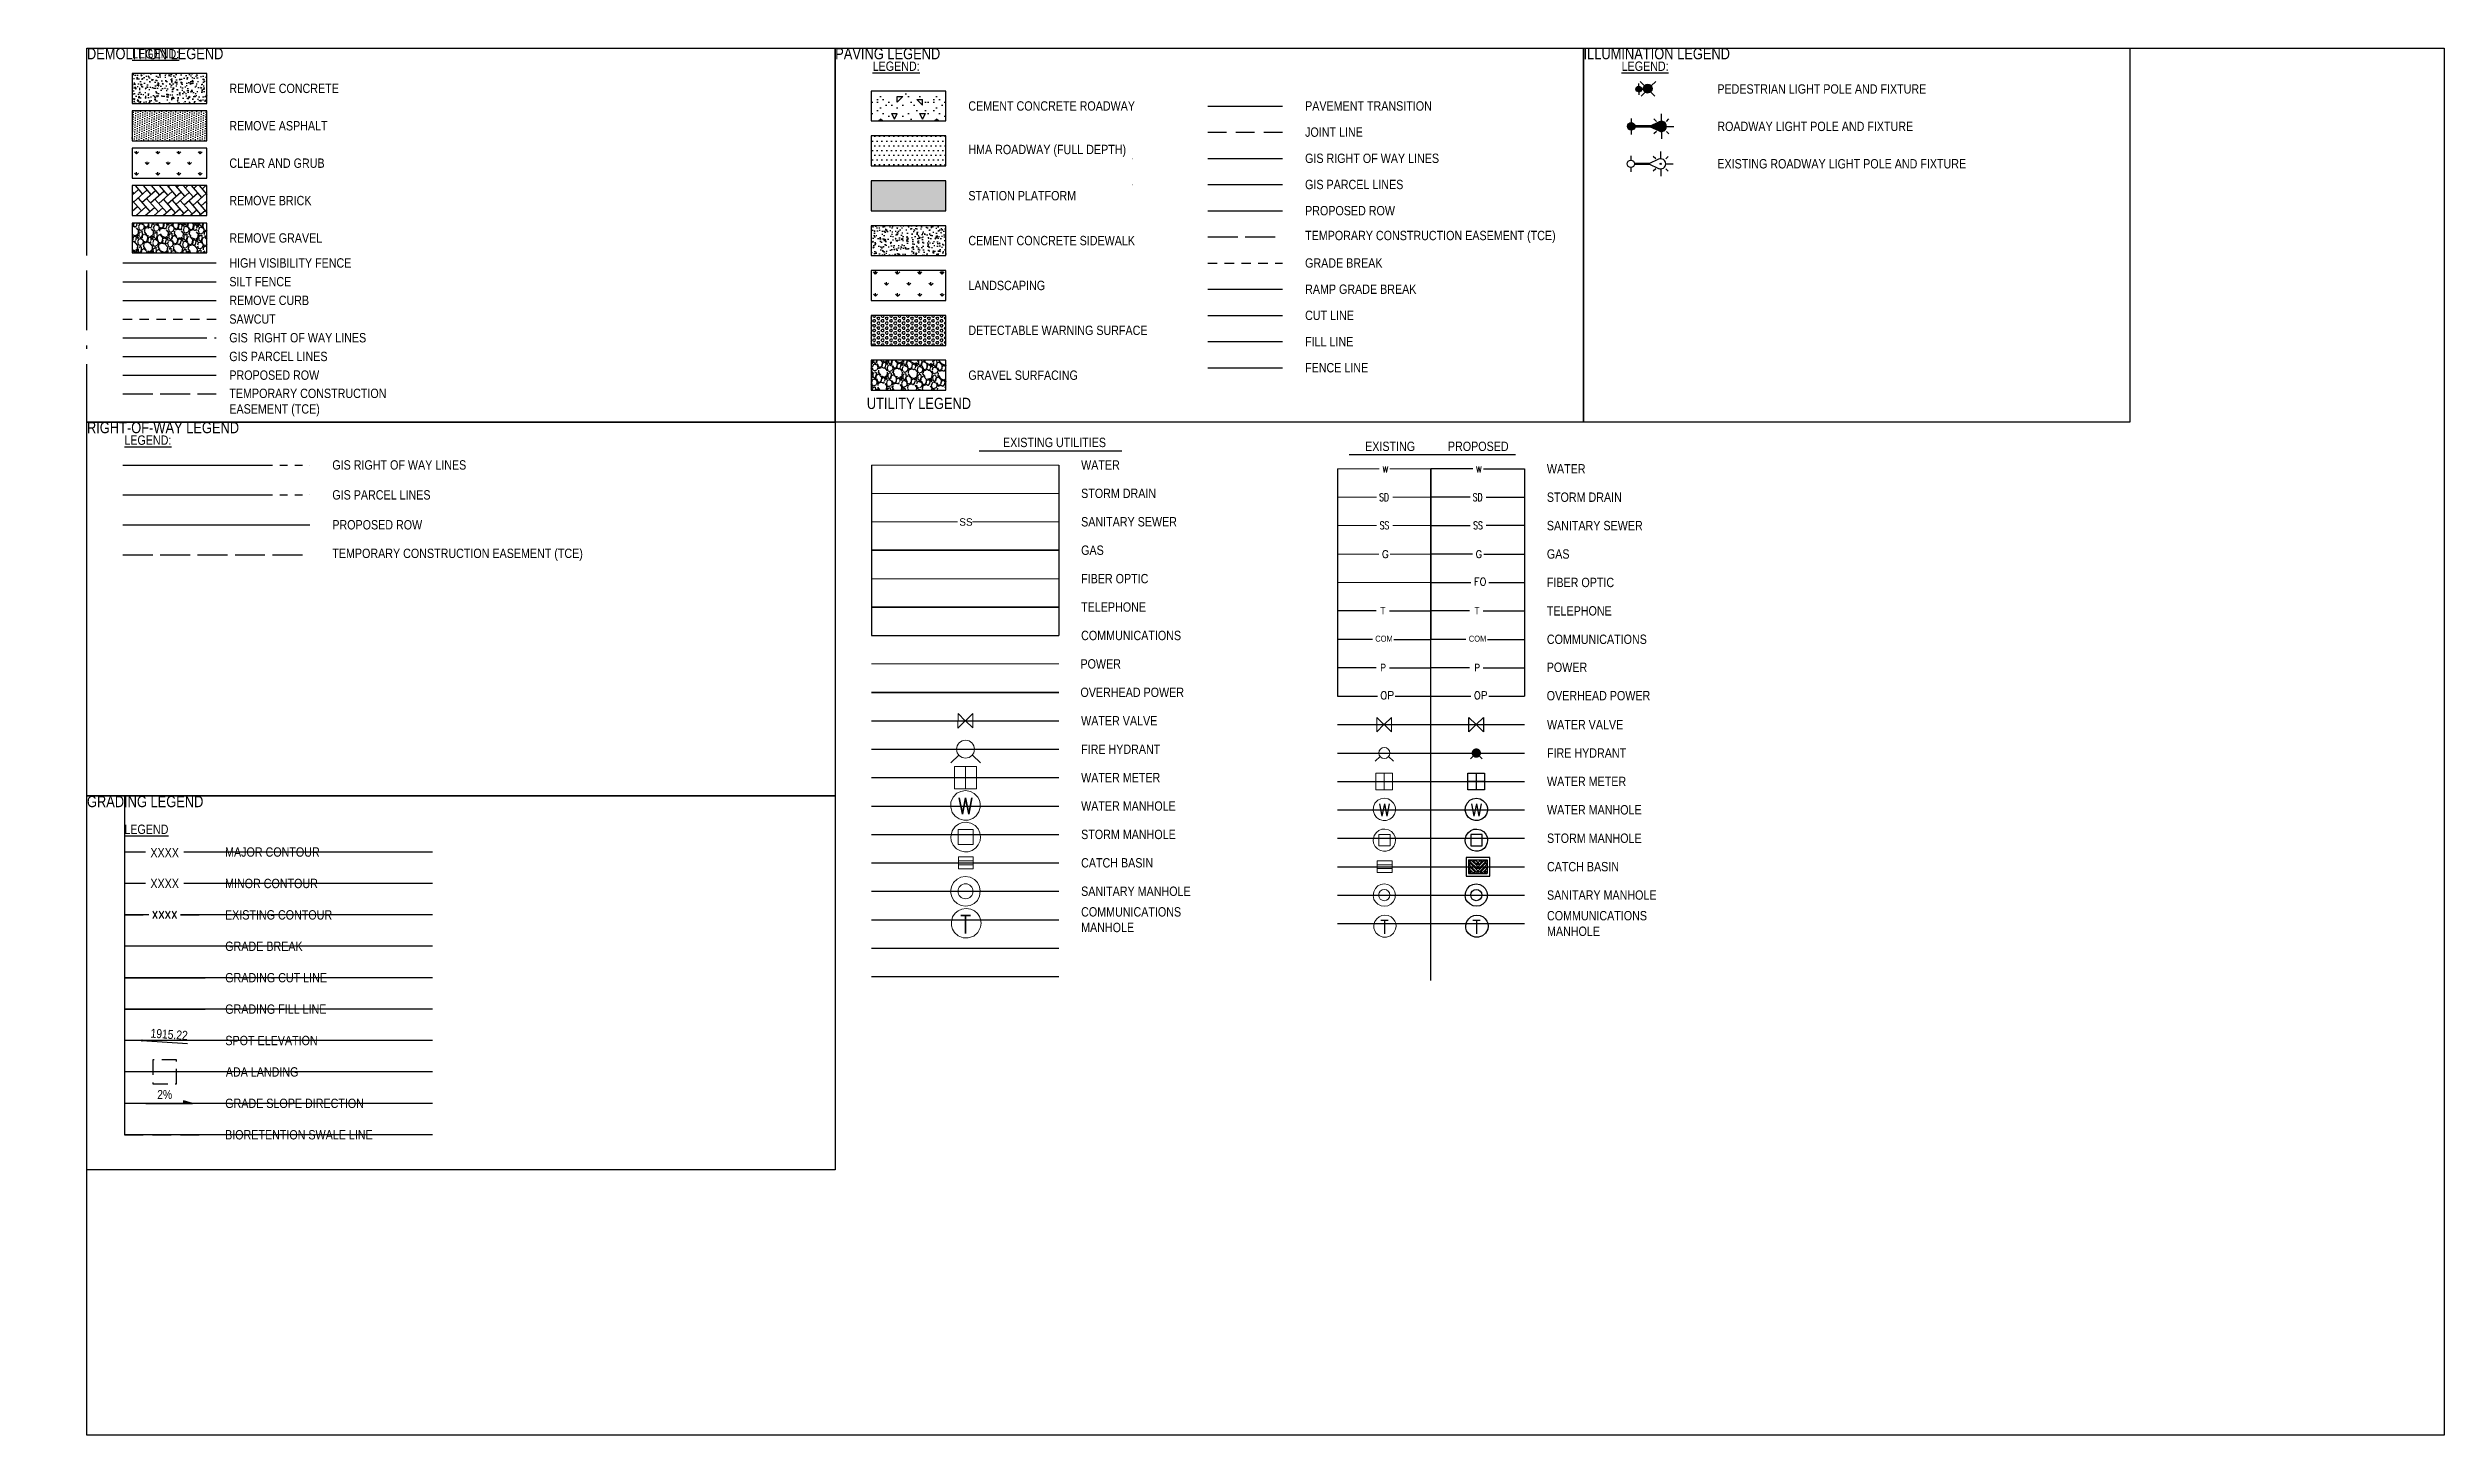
# Model space of a CAD drawing. Extents: x -0.5 to 31.5, y 0 to 18.5.
import ezdxf
from ezdxf.enums import TextEntityAlignment as Align
from ezdxf.lldxf.tags import DXFTag

# ---------------------------------------------------------------- set-up
doc = ezdxf.new("R2010")
doc.units = 0
doc.header["$MEASUREMENT"] = 0
for name, pattern in [('07', [0.05, 0, -0.05]), ('DASHED2', [0.375, 0.25, -0.125]), ('HIDDEN', [0.375, 0.25, -0.125]), ('HIDDEN2', [0.1875, 0.125, -0.0625]), ('PROPERT', [2.375, 2, -0.075, 0.075, -0.075, 0.075, -0.075]), ('TEMPESMT', [0.45, 0.4, -0.05])]:
    doc.linetypes.add(name, pattern=pattern)
for name, color, linetype in [('C-ANNO-TEXT', 42, 'Continuous'), ('C-SIGL-LITG-SYMB', 3, 'Continuous'), ('CG-TOPO-BRKL-LINE', 2, '07'), ('CG-TOPO-CUT~-LINE', 22, 'CUT LETTER'), ('CG-TOPO-FILL-LINE', 72, 'FILL LETTER'), ('CG-TOPO-MAJR-LINE', 200, 'Continuous'), ('CG-TOPO-MAJR-TEXT', 202, 'Continuous'), ('CG-TOPO-MINR-LINE', 152, 'Continuous'), ('CG-TOPO-MINR-TEXT', 152, 'Continuous'), ('CG-TOPO-SPOT-SYMB', 125, 'Continuous'), ('CS-PVMT-RAMP-LNDG-LINE', 46, 'HIDDEN2'), ('CS-PVMT-RAMP-PATT', 157, 'Continuous'), ('CU-STRM-BIOR-LINE', 74, 'DASHED2'), ('DM-ASPH-REMV-HAT', 2, 'Continuous'), ('DM-CONC-REMV-HAT', 12, 'Continuous'), ('DM-GRAVELSURF-HAT', 9, 'Continuous'), ('DM-GRUB-HAT', 9, 'Continuous'), ('DM-REMV-LIN', 2, 'HASHED'), ('DM-SWCT-LIN', 2, 'HIDDEN2'), ('GIS-COUNTY-ROW', 15, 'PROPERT'), ('GN-ANNO', 2, 'Continuous'), ('GN-LIN', 2, 'Continuous'), ('SF-ASPH-ROAD-SHD', 11, 'Continuous'), ('SF-CONC-JONT-ROAD-LIN', 7, 'HIDDEN'), ('SF-CONC-JONT-TRAN', 7, 'ZIGZAG'), ('SF-CONC-PLAT-SHD', 51, 'Continuous'), ('SF-CONC-ROAD-SHD', 13, 'Continuous'), ('SF-CONC-SWLK-SHD', 30, 'Continuous'), ('SF-CTLC-PROP-LIN', 9, 'Cut'), ('SF-CTMP-PROP-LIN', 9, 'Fill'), ('SF-FENC-PROP-LIN', 11, 'FENCELINE3'), ('SF-FENCE-HVF-PROP-LIN', 11, 'HVF'), ('SF-RAMP-GBRK-LIN', 15, 'Continuous'), ('SF-SWLK-GRAD-LIN', 7, 'HIDDEN2'), ('SF-VEGE-PROP-SHD', 13, 'Continuous'), ('SV-ESMT-TEMP-LIN', 7, 'TEMPESMT'), ('SV-ROFW-PROP-LIN', 4, 'Continuous'), ('SV-TOPO-MINR-EXST', 140, 'DASHED2'), ('V-PNTS-MASK', 7, 'Continuous'), ('V-UTIL-COMM-E-ITS-PDF', 22, 'COM'), ('V-UTIL-SIGNAL CCTV-E-ITS-PDF', 22, 'TF')]:
    doc.layers.add(name, color=color, linetype=linetype)
for name, color, linetype, lineweight in [('C-UTIL-POWR-SYMB-E', 140, 'Continuous', 15), ('C-UTIL-WATR-SYMB', 154, 'Continuous', 30), ('SSWR-LGND', 97, 'Continuous', 15), ('V-UTIL-FIBR-E-ITS-PDF', 22, 'FIBERO2', 15), ('V-UTIL-LITG-E-ITS-PDF', 232, 'POWER', 15), ('V-UTIL-OPOWR-AVISTA', 232, 'OPOWER', 35), ('V-UTIL-SSWR-SRVC-E', 97, 'SEWER', 15), ('V-UTIL-STRM-E', 77, 'STORM', 15), ('V-UTIL-WATR-E', 162, 'WATER', 15), ('WSDOT-BTELE-PDF-VERIFY', 232, 'TELE', 35), ('WSDOT-GAS-PDF-VERIFY', 3, 'GAS', 35)]:
    doc.layers.add(name, color=color, linetype=linetype, lineweight=lineweight)
doc.layers.add('G-NPLT', color=151, linetype='Continuous', plot=False)
doc.layers.add('G-NPLT-LIN', color=151, linetype='Continuous', plot=False)
doc.styles.add('KPFF-GTXT', font='ARIALN.TTF', dxfattribs={"height": 0.12})
doc.styles.add('Note10', font='romans.shx', dxfattribs={"width": 0.9, "height": 0.1})
doc.styles.add('PMXLIN', font='simplex.shx')
doc.styles.add('ROMANS', font='arial.ttf', dxfattribs={"oblique": 10})
doc.styles.get("Standard").update_dxf_attribs({"font": 'ARIALN.TTF'})
doc.styles.add('Survey', font='romans.shx', dxfattribs={"width": 0.75, "height": 0.08})
doc.styles.add('TEXT1', font='SIMPLEX.shx', dxfattribs={"height": 0.1})
doc.styles.add('UNIV', font='SIMPLEX')
doc.linetypes.add('COM', pattern='A,0.3,-0.125,0.3,-0.125,0.3,-0.125,0.3,-0.125,["COM",ROMANS,S=0.06,R=0,X=-0.06,Y=-0.025],-0.175', length=1.875)
doc.linetypes.add('Cut', pattern='A,1.2,-0.14,["CUT",Standard,S=0.08,R=0,X=-0.09,Y=-0.04],-0.14', length=1.48)
doc.linetypes.add('CUT LETTER', pattern='A,0.75,-0.075,["C",Standard,S=0.08,R=0,X=-0.038,Y=-0.04],-0.075', length=0.9)
doc.linetypes.add('FENCELINE3', pattern='A,0.28,["X",Standard,S=0.14,R=0,X=0,Y=-0.07],0.28', length=0.56)
tags = doc.linetypes.add('FIBERO2', pattern='A,0.61,-0.17,["FO",PMXLIN,S=0.1,R=0,X=-0.12,Y=-0.05],-0.1', length=0.88).pattern_tags.tags
tags[6] = DXFTag(74, 10)
doc.linetypes.add('Fill', pattern='A,1.2,-0.14,["FILL",Standard,S=0.08,R=0,X=-0.09,Y=-0.04],-0.2', length=1.54)
doc.linetypes.add('FILL LETTER', pattern='A,0.75,-0.075,["F",Standard,S=0.08,R=0,X=-0.038,Y=-0.04],-0.075', length=0.9)
doc.linetypes.add('GAS', pattern='A,1.36,-0.07,["G",PMXLIN,S=0.1,R=0,X=-0.03,Y=-0.05],-0.08', length=1.51)
doc.linetypes.add('HASHED', pattern='A,0.2,0,["/",Standard,S=0.08,R=0,X=-0.1,Y=-0.033]', length=0.2)
doc.linetypes.add('HVF', pattern='A,0.75,-0.15,["HVF",Standard,S=0.08,R=0,X=-0.1,Y=-0.04],-0.15', length=1.05)
doc.linetypes.add('OPOWER', pattern='A,1.36,-0.17,["OP",PMXLIN,S=0.1,R=0,X=-0.12,Y=-0.05],-0.1', length=1.63)
doc.linetypes.add('POWER', pattern='A,1.36,-0.07,["P",PMXLIN,S=0.1,R=0,X=-0.03,Y=-0.05],-0.07', length=1.5)
doc.linetypes.add('SEWER', pattern='A,0.5,-0.05,["S",Standard,S=0.1,R=0,X=0,Y=-0.05],-0.15,0.5', length=1.2)
doc.linetypes.add('STORM', pattern='A,1.3,-0.07,["SD",PMXLIN,S=0.1,R=0,X=-0.05,Y=-0.05],-0.13', length=1.5)
doc.linetypes.add('TELE', pattern='A,1.36,-0.07,["T",PMXLIN,S=0.1,R=0,X=-0.03,Y=-0.05],-0.07', length=1.5)
doc.linetypes.add('TF', pattern='A,0.3,-0.125,0.3,-0.125,0.3,-0.125,0.3,-0.125,["TF",ROMANS,S=0.06,R=0,X=-0.09,Y=-0.03],-0.0625', length=1.7625)
doc.linetypes.add('WATER', pattern='A,1.36,-0.08,["W",PMXLIN,S=0.1,R=0,X=-0.05,Y=-0.05],-0.07', length=1.51)
doc.linetypes.add('XFEN', pattern='A,0.25,-0.08,["X",Standard,S=0.04,R=0,X=-0.062,Y=-0.016],0.008', length=0.338)
doc.linetypes.add('ZIGZAG', pattern='A,0.0001,-0.2,[131,ltypeshp.shx,S=0.2,R=0,X=-0.2,Y=0],-0.4,[131,ltypeshp.shx,S=0.2,R=180,X=0.2,Y=0],-0.2', length=0.8001)

msp = doc.modelspace()

# ---------------------------------------------------------------- texts
at = {"layer": 'G-NPLT', "char_height": 0.15, "attachment_point": 1}
for s, insert in [('DEMOLITION LEGEND', (0, 18.546)), ('PAVING LEGEND', (10, 18.546)), ('ILLUMINATION LEGEND', (20, 18.546)), ('UTILITY LEGEND', (10.422, 13.87)), ('RIGHT-OF-WAY LEGEND', (0, 13.546)), ('GRADING LEGEND', (0, 8.546))]:
    msp.add_mtext_dynamic_manual_height_columns(s, width=2.55344, gutter_width=0.75, heights=[0], dxfattribs=dict(at, insert=insert))
at = {"layer": 'GN-ANNO'}
for s, height, p in [('T', 0.1, (18.541, 10.974)), ('COM', 0.08, (18.467, 10.609)), ('P', 0.1, (18.541, 10.214))]:
    msp.add_text(s, height=height, dxfattribs=at).set_placement(p)
at = {"layer": 'GN-ANNO', "style": 'Note10', "width": 0.9}
msp.add_text('W', height=0.165, dxfattribs=at).set_placement((18.568, 8.36), align=Align.MIDDLE)
at = {"layer": 'GN-ANNO'}
msp.add_text('%%ULEGEND', height=0.125, dxfattribs=at).set_placement((0.5, 8.163), align=Align.TOP_LEFT)
for s, p in [('MAJOR CONTOUR', (1.846, 7.796)), ('MINOR CONTOUR', (1.846, 7.376)), ('EXISTING CONTOUR', (1.845, 6.956)), ('GRADE BREAK ', (1.848, 6.536)), ('GRADING CUT LINE', (1.848, 6.116)), ('GRADING FILL LINE', (1.848, 5.696)), ('SPOT ELEVATION', (1.85, 5.276)), ('ADA LANDING', (1.856, 4.856)), ('GRADE SLOPE DIRECTION', (1.848, 4.436)), ('BIORETENTION SWALE LINE', (1.846, 4.016))]:
    msp.add_text(s, height=0.125, dxfattribs=at).set_placement(p, align=Align.MIDDLE_LEFT)
at = {"layer": 'GN-ANNO', "style": 'Note10', "width": 0.9}
msp.add_text('T', height=0.18, dxfattribs=at).set_placement((18.514, 6.704))
at = {"layer": 'GN-ANNO', "char_height": 0.125}
for s, width, insert, attachment_point in [('{\\LLEGEND:}', 2.44495, (0.604, 18.532), 1), ('{\\LLEGEND:}', 2.44495, (10.5, 18.366), 1), ('{\\LLEGEND:}', 2.44495, (20.509, 18.366), 1), ('REMOVE CONCRETE', 1.82858, (1.903, 18.006), 4), ('PEDESTRIAN LIGHT POLE AND FIXTURE', 5.2436, (21.788, 17.998), 4), ('CEMENT CONCRETE ROADWAY', 2.29935, (11.779, 17.771), 4), ('PAVEMENT TRANSITION', 1.71437, (16.279, 17.771), 4), ('REMOVE ASPHALT', 1.64709, (1.903, 17.506), 4), ('JOINT LINE', 1.31816, (16.279, 17.421), 4), ('ROADWAY LIGHT POLE AND FIXTURE', 5.2436, (21.788, 17.498), 4), ('CLEAR AND GRUB', 1.53934, (1.903, 17.006), 4), ('HMA ROADWAY (FULL DEPTH)', 2.24488, (11.779, 17.171), 4), ('EXISTING ROADWAY LIGHT POLE AND FIXTURE', 5.2436, (21.788, 16.998), 4), ('REMOVE BRICK', 1.53934, (1.903, 16.506), 4), ('STATION PLATFORM', 2.58497, (11.779, 16.571), 4), ('PROPOSED ROW', 1.5899, (16.279, 16.371), 4), ('REMOVE GRAVEL', 1.53934, (1.903, 16.006), 4), ('CEMENT CONCRETE SIDEWALK', 2.58497, (11.779, 15.971), 4), ('TEMPORARY CONSTRUCTION EASEMENT (TCE)', 4.24694, (16.279, 16.021), 4), ('GRADE BREAK', 4.24694, (16.279, 15.671), 4), ('SILT FENCE', 1.31816, (1.903, 15.422), 4), ('LANDSCAPING', 1.31816, (11.779, 15.371), 4), ('RAMP GRADE BREAK', 4.24694, (16.279, 15.321), 4), ('REMOVE CURB', 1.31816, (1.903, 15.172), 4), ('SAWCUT', 1.31816, (1.903, 14.922), 4), ('GRAVEL SURFACING', 2.40846, (11.779, 14.171), 4), ('FENCE', 4.24694, (16.279, 14.271), 4), ('TEMPORARY CONSTRUCTION \\PEASEMENT (TCE)', 4.24694, (1.903, 13.806), 4), ('{\\LLEGEND:}', 2.44495, (0.5, 13.366), 1), ('EXISTING UTILITIES', 1.5899, (12.242, 13.272), 4), ('EXISTING           PROPOSED', 2.12888, (17.081, 13.22), 4), ('GIS RIGHT OF WAY LINES', 2.54138, (3.279, 12.971), 4), ('WATER', 1.5899, (13.286, 12.971), 4), ('WATER', 1.5899, (19.51, 12.92), 4), ('GIS PARCEL LINES', 1.5899, (3.279, 12.571), 4), ('STORM DRAIN', 1.5899, (13.286, 12.591), 4), ('STORM DRAIN', 1.5899, (19.51, 12.54), 4), ('PROPOSED ROW', 1.5899, (3.279, 12.171), 4), ('SANITARY SEWER', 1.5899, (13.286, 12.211), 4), ('SANITARY SEWER', 1.5899, (19.51, 12.16), 4), ('TEMPORARY CONSTRUCTION EASEMENT (TCE)', 4.24694, (3.279, 11.771), 4), ('GAS', 1.5899, (13.286, 11.831), 4), ('GAS', 1.5899, (19.51, 11.78), 4), ('FIBER OPTIC', 1.5899, (13.286, 11.451), 4), ('FIBER OPTIC', 1.5899, (19.51, 11.4), 4), ('TELEPHONE', 1.5899, (13.286, 11.071), 4), ('TELEPHONE', 1.5899, (19.51, 11.02), 4), ('COMMUNICATIONS', 1.5899, (13.286, 10.691), 4), ('COMMUNICATIONS', 1.5899, (19.51, 10.64), 4), ('POWER', 1.5899, (13.277, 10.311), 4), ('POWER', 1.5899, (19.508, 10.266), 4), ('OVERHEAD POWER', 1.5899, (13.277, 9.931), 4), ('OVERHEAD POWER', 1.5899, (19.508, 9.886), 4), ('WATER VALVE', 1.5899, (13.286, 9.551), 4), ('WATER VALVE', 1.5899, (19.512, 9.5), 4), ('FIRE HYDRANT', 1.5899, (13.286, 9.171), 4), ('FIRE HYDRANT', 1.5899, (19.512, 9.12), 4), ('WATER METER', 1.5899, (13.286, 8.791), 4), ('WATER METER', 1.5899, (19.512, 8.74), 4), ('WATER MANHOLE', 1.5899, (13.286, 8.411), 4), ('WATER MANHOLE', 1.5899, (19.512, 8.36), 4), ('STORM MANHOLE', 1.5899, (13.286, 8.031), 4), ('STORM MANHOLE', 1.5899, (19.512, 7.98), 4), ('CATCH BASIN', 1.5899, (13.286, 7.651), 4), ('CATCH BASIN', 1.5899, (19.512, 7.6), 4), ('SANITARY MANHOLE', 1.5899, (13.286, 7.271), 4), ('COMMUNICATIONS MANHOLE', 1.5899, (13.286, 6.891), 4), ('SANITARY MANHOLE', 1.5899, (19.512, 7.22), 4), ('COMMUNICATIONS MANHOLE', 1.5899, (19.512, 6.84), 4)]:
    msp.add_mtext_dynamic_manual_height_columns(s, width=width, gutter_width=0.75, heights=[0], dxfattribs=dict(at, insert=insert, attachment_point=attachment_point))
at = {"layer": 'GN-ANNO', "width": 0.31694, "attachment_point": 1, "style": 'Survey'}
for s, insert, char_height in [('w', (18.56, 12.992), 0.12), ('SD', (18.519, 12.589), 0.1), ('SS', (18.525, 12.214), 0.1)]:
    msp.add_mtext(s, dxfattribs=dict(at, insert=insert, char_height=char_height))
at = {"layer": 'GN-ANNO', "char_height": 0.1, "attachment_point": 1, "style": 'TEXT1'}
for s, insert in [('G', (18.556, 11.83)), ('FO', (18.533, 11.461)), ('OP', (18.533, 9.941))]:
    msp.add_mtext_dynamic_manual_height_columns(s, width=0.31694, gutter_width=0.75, heights=[0], dxfattribs=dict(at, insert=insert))
at = {"layer": 'SSWR-LGND', "insert": (11.658, 12.259), "char_height": 0.09995, "attachment_point": 1}
msp.add_mtext_dynamic_manual_height_columns('{\\Famgdtans dwe edits|c0;SS}', width=0.09995, gutter_width=0.5, heights=[0], dxfattribs=at)
at = {"layer": 'V-UTIL-FIBR-E-ITS-PDF', "style": 'Note10', "width": 0.9}
msp.add_text('T', height=0.24, dxfattribs=at).set_placement((11.668, 6.709))
at = {"layer": 'V-UTIL-FIBR-E-ITS-PDF', "color": 140, "style": 'Note10', "width": 0.9}
msp.add_text('T', height=0.18, dxfattribs=at).set_placement((17.284, 6.704))
at = {"layer": 'V-UTIL-SIGNAL CCTV-E-ITS-PDF', "color": 140}
for s, height, p in [('T', 0.1, (17.284, 10.974)), ('COM', 0.08, (17.217, 10.609)), ('P', 0.1, (17.284, 10.214))]:
    msp.add_text(s, height=height, dxfattribs=at).set_placement(p)
at = {"layer": 'V-UTIL-SIGNAL CCTV-E-ITS-PDF', "color": 140, "insert": (17.283, 9.941), "char_height": 0.1, "attachment_point": 1, "style": 'TEXT1'}
msp.add_mtext_dynamic_manual_height_columns('OP', width=0.31694, gutter_width=0.75, heights=[0], dxfattribs=at)
at = {"layer": 'V-UTIL-STRM-E', "color": 140, "char_height": 0.1, "width": 0.31694, "attachment_point": 1, "style": 'Survey'}
for s, insert in [('SD', (17.269, 12.589)), ('SS', (17.275, 12.214))]:
    msp.add_mtext(s, dxfattribs=dict(at, insert=insert))
at = {"layer": 'V-UTIL-STRM-E', "color": 140, "insert": (17.306, 11.83), "char_height": 0.1, "attachment_point": 1, "style": 'TEXT1'}
msp.add_mtext_dynamic_manual_height_columns('G', width=0.31694, gutter_width=0.75, heights=[0], dxfattribs=at)
at = {"layer": 'V-UTIL-WATR-E', "style": 'Note10', "width": 0.9}
msp.add_text('W', height=0.22, dxfattribs=at).set_placement((11.741, 8.411), align=Align.MIDDLE)
at = {"layer": 'V-UTIL-WATR-E', "color": 140, "style": 'Note10', "width": 0.9}
msp.add_text('W', height=0.165, dxfattribs=at).set_placement((17.338, 8.36), align=Align.MIDDLE)
at = {"layer": 'V-UTIL-WATR-E', "color": 140, "insert": (17.31, 12.992), "char_height": 0.12, "width": 0.31694, "attachment_point": 1, "style": 'Survey'}
msp.add_mtext('w', dxfattribs=at)

# ---------------------------------------------------------------- blocks, each defined once
blk = doc.blocks.new('SSV-PPL')
blk.add_wipeout([(-0.006, 0.049), (-0.006, 0.257), (-0.061, 0.376), (-0.066, 0.4), (-0.061, 0.425), (-0.047, 0.446), (-0.027, 0.46), (-0.008, 0.465), (0.015, 0.464), (0.04, 0.451), (0.058, 0.43), (0.065, 0.407), (0.064, 0.387), (0.059, 0.371), (0.006, 0.257), (0.006, 0.049), (0.02, 0.045), (0.035, 0.035), (0.044, 0.021), (0.049, 0.002), (0.046, -0.017), (0.038, -0.032), (0.024, -0.043), (0.006, -0.049), (-0.017, -0.047), (-0.034, -0.036), (-0.045, -0.021), (-0.049, -0.004), (-0.048, 0.013), (-0.04, 0.029), (-0.023, 0.044)]).dxf.layer = 'V-PNTS-MASK'
at = {"color": 0, "linetype": 'ByBlock', "lineweight": -2}
for p, q in [((-0.067, 0.4), (-0.167, 0.4)), ((-0.067, 0.467), (-0.1, 0.5)), ((-0.067, 0.333), (-0.1, 0.3)), ((-0.061, 0.372), (0, 0.242)), ((0, 0.467), (0, 0.567)), ((0, 0.242), (0.061, 0.372)), ((0.066, 0.467), (0.1, 0.5)), ((0.066, 0.4), (0.166, 0.4)), ((0.066, 0.333), (0.1, 0.3)), ((-0.106, 0), (-0.05, 0)), ((-0.007, 0.05), (-0.007, 0.256)), ((0.007, 0.05), (0.006, 0.256)), ((0.05, 0), (0.106, 0))]:
    blk.add_line(p, q, dxfattribs=at)
for centre, radius in [((0, 0.4), 0.00833), ((0, 0), 0.05)]:
    blk.add_circle(centre, radius, dxfattribs=at)
for radius, start, end in [(0.0667, 90.039, 204.9401), (0.0669, 335.4401, 90.039)]:
    blk.add_arc((0, 0.4), radius, start, end, dxfattribs=at)
blk = doc.blocks.new('*U267')
at = {"color": 0, "linetype": 'Continuous'}
for p, q in [((-0.038, 0.002), (-0.002, 0.038)), ((-0.038, -0.001), (0.001, 0.038)), ((-0.038, -0.004), (0.004, 0.038)), ((-0.037, 0.006), (-0.006, 0.037)), ((-0.037, -0.007), (0.007, 0.037)), ((-0.037, -0.01), (0.01, 0.037)), ((-0.036, 0.011), (-0.011, 0.036)), ((-0.036, -0.013), (0.013, 0.036)), ((-0.035, -0.016), (0.016, 0.035)), ((-0.034, 0.017), (-0.017, 0.034)), ((-0.034, -0.018), (0.018, 0.034)), ((-0.032, -0.02), (0.02, 0.032)), ((-0.031, -0.022), (0.022, 0.031)), ((-0.029, -0.024), (0.024, 0.029)), ((-0.028, -0.026), (0.026, 0.028)), ((-0.026, -0.028), (0.028, 0.026)), ((-0.024, -0.03), (0.03, 0.024)), ((-0.022, -0.031), (0.031, 0.022)), ((-0.02, -0.032), (0.032, 0.02)), ((-0.018, -0.034), (0.034, 0.018)), ((-0.015, -0.035), (0.035, 0.015)), ((-0.013, -0.036), (0.036, 0.013)), ((-0.01, -0.037), (0.037, 0.01)), ((-0.007, -0.037), (0.037, 0.007)), ((-0.004, -0.038), (0.038, 0.004)), ((-0.001, -0.038), (0.038, 0.001)), ((0.058, 0.003), (0.113, 0.058)), ((0.058, 0.007), (0.109, 0.057)), ((0.059, 0), (0.117, 0.059)), ((0.059, -0.003), (0.121, 0.059)), ((0.059, 0.011), (0.104, 0.057)), ((0.06, -0.006), (0.124, 0.058)), ((0.06, 0.016), (0.1, 0.056)), ((0.061, -0.008), (0.127, 0.058)), ((0.061, -0.011), (0.13, 0.057)), ((0.061, 0.02), (0.096, 0.055)), ((0.062, -0.014), (0.133, 0.057)), ((0.062, 0.025), (0.09, 0.053)), ((0.063, -0.017), (0.136, 0.056)), ((0.064, -0.019), (0.139, 0.056)), ((0.066, -0.021), (0.142, 0.055)), ((0.066, 0.032), (0.082, 0.048)), ((0.067, -0.023), (0.145, 0.054)), ((0.068, -0.025), (0.147, 0.053)), ((0.07, -0.027), (0.15, 0.052)), ((0.072, -0.029), (0.152, 0.051)), ((0.073, -0.031), (0.154, 0.05)), ((0.075, -0.033), (0.156, 0.048)), ((0.077, -0.034), (0.158, 0.047)), ((0.079, -0.036), (0.16, 0.045)), ((0.081, -0.037), (0.162, 0.044)), ((0.083, -0.039), (0.164, 0.042)), ((0.086, -0.04), (0.166, 0.04)), ((0.088, -0.041), (0.168, 0.039)), ((0.09, -0.043), (0.169, 0.037)), ((0.093, -0.044), (0.171, 0.035)), ((0.095, -0.045), (0.172, 0.033)), ((0.098, -0.046), (0.174, 0.03)), ((0.101, -0.046), (0.175, 0.028)), ((0.104, -0.046), (0.176, 0.026)), ((0.107, -0.047), (0.177, 0.023)), ((0.11, -0.047), (0.178, 0.02)), ((0.113, -0.048), (0.178, 0.017)), ((0.116, -0.048), (0.179, 0.014)), ((0.119, -0.049), (0.179, 0.011)), ((0.124, -0.048), (0.18, 0.009)), ((0.128, -0.047), (0.181, 0.006)), ((0.132, -0.046), (0.18, 0.001)), ((0.003, -0.038), (0.038, -0.003)), ((0.007, -0.037), (0.037, -0.007)), ((0.012, -0.036), (0.036, -0.012)), ((0.018, -0.033), (0.033, -0.018)), ((0.137, -0.046), (0.179, -0.003)), ((0.141, -0.045), (0.178, -0.008)), ((0.146, -0.043), (0.177, -0.012)), ((0.153, -0.04), (0.175, -0.018))]:
    blk.add_line(p, q, dxfattribs=at)
at = {"color": 0}
for p, q in [((0, 0.038), (0, 0.076)), ((0.076, 0.043), (0.019, 0.1)), ((0.038, 0), (0.059, 0)), ((0.058, 0.004), (0.058, 0.007)), ((0.166, 0.041), (0.225, 0.1)), ((0, -0.038), (0, -0.076)), ((0.029, -0.096), (0.085, -0.04)), ((0.215, -0.096), (0.157, -0.038))]:
    blk.add_line(p, q, dxfattribs=at)
blk.add_lwpolyline([(0.058, 0.005), (0.062, -0.015, 0.102855), (0.076, -0.033, 0.092988), (0.097, -0.046), (0.119, -0.049), (0.143, -0.044, 0.092988), (0.163, -0.033, 0.102855), (0.176, -0.015), (0.181, 0.005), (0.176, 0.026, 0.102855), (0.163, 0.043, 0.092988), (0.143, 0.055), (0.119, 0.059), (0.095, 0.055, 0.092988), (0.076, 0.043, 0.102855), (0.062, 0.026)], format="xyb", close=True, dxfattribs=at)
blk.add_circle((0, 0), 0.038, dxfattribs=at)
blk = doc.blocks.new('CB-1')
at = {"color": 0, "linetype": 'ByBlock'}
for p, q in [((-0.92, 1.25), (0.92, 1.25)), ((-0.92, -1.25), (-0.92, 1.25)), ((-0.79, 1.12), (-0.76, 1.12)), ((-0.79, 0.81), (-0.79, 1.12)), ((-0.05, 0.07), (-0.79, 0.81)), ((-0.25, 0.07), (-0.79, 0.61)), ((-0.79, 0.26), (-0.79, 0.61)), ((-0.6, 0.07), (-0.79, 0.26)), ((0.29, 0.07), (-0.76, 1.12)), ((-0.25, 0.07), (-0.6, 0.07)), ((0.49, 0.07), (-0.56, 1.12)), ((-0.56, 1.12), (-0.22, 1.12)), ((0.79, 0.12), (-0.22, 1.12)), ((0.29, 0.07), (-0.05, 0.07)), ((0.79, 0.32), (-0.02, 1.12)), ((-0.02, 1.12), (0.33, 1.12)), ((0.79, 0.66), (0.33, 1.12)), ((0.79, 0.07), (0.49, 0.07)), ((0.79, 0.86), (0.53, 1.12)), ((0.53, 1.12), (0.79, 1.12)), ((0.79, 1.12), (0.79, 0.86)), ((0.79, 0.66), (0.79, 0.32)), ((0.79, 0.12), (0.79, 0.07)), ((0.92, -1.25), (0.92, 1.25)), ((-0.92, -1.25), (0.92, -1.25)), ((-0.6, -0.07), (-0.79, -0.26)), ((-0.05, -0.07), (-0.79, -0.81)), ((-0.25, -0.07), (-0.79, -0.61)), ((-0.79, -0.26), (-0.79, -0.61)), ((-0.79, -0.81), (-0.79, -1.12)), ((-0.79, -1.12), (-0.76, -1.12)), ((0.29, -0.07), (-0.76, -1.12)), ((-0.25, -0.07), (-0.6, -0.07)), ((0.49, -0.07), (-0.56, -1.12)), ((-0.56, -1.12), (-0.22, -1.12)), ((0.79, -0.12), (-0.22, -1.12)), ((0.29, -0.07), (-0.05, -0.07)), ((0.79, -0.32), (-0.02, -1.12)), ((-0.02, -1.12), (0.33, -1.12)), ((0.79, -0.66), (0.33, -1.12)), ((0.79, -0.07), (0.49, -0.07)), ((0.79, -0.86), (0.53, -1.12)), ((0.53, -1.12), (0.79, -1.12)), ((0.79, -0.12), (0.79, -0.07)), ((0.79, -0.66), (0.79, -0.32)), ((0.79, -1.12), (0.79, -0.86))]:
    blk.add_line(p, q, dxfattribs=at)
blk.add_lwpolyline([(-1.25, -1.58), (1.25, -1.58), (1.25, 1.58), (-1.25, 1.58)], close=True, dxfattribs=at)
blk = doc.blocks.new('wfh2p')
blk.add_wipeout([(-0.125, 0), (-0.12, -0.024), (-0.107, -0.044), (-0.086, -0.058), (-0.063, -0.063), (-0.039, -0.058), (-0.018, -0.044), (-0.005, -0.024), (0, 0), (-0.005, 0.024), (-0.018, 0.044), (-0.039, 0.058), (-0.063, 0.063), (-0.086, 0.058), (-0.107, 0.044), (-0.12, 0.024)])
at = {"color": 0}
for q in [(0.016, 0.078), (0.016, -0.078)]:
    blk.add_line((-0.063, 0), q, dxfattribs=at)
at = {"color": 0, "const_width": 0.0625, "flags": 128}
blk.add_lwpolyline([(-0.031, 0, 1), (-0.094, 0, 1)], format="xyb", close=True, dxfattribs=at)
blk = doc.blocks.new('*U277')
blk.add_hatch(color=256).paths.add_polyline_path([(0.25, 0.034), (0.25, 0), (0.37, 0)])
blk.add_line((-0.25, 0), (0.37, 0))
at = {"flags": 128}
blk.add_lwpolyline([(0.37, 0), (0.25, 0.034), (0.25, 0)], dxfattribs=at)
at = {"style": 'KPFF-GTXT', "flags": 8}
blk.add_attdef('SLOPE-TOP', text='', height=0.12, dxfattribs=at).set_placement((0, 0.313), align=Align.MIDDLE)
at = {"style": 'KPFF-GTXT'}
for tag, p in [('SLOPE-MID', (0, 0.119)), ('SLOPE-BOTT', (0, -0.119))]:
    blk.add_attdef(tag, text='', height=0.12, dxfattribs=at).set_placement(p, align=Align.MIDDLE)
blk = doc.blocks.new('DOT')
h = blk.add_hatch(color=0)
edge = h.paths.add_edge_path()
edge.add_arc((0, 0), 0.025, 0, 360)
blk = doc.blocks.new('*U278')
at = {"layer": 'CG-TOPO-SPOT-SYMB', "color": 7, "linetype": 'Continuous', "lineweight": -3}
blk.add_line((2527527.35, 267288.2, 1915.22), (2527539.55, 267288.2, 1915.22), dxfattribs=at)
at = {"layer": 'CG-TOPO-SPOT-SYMB', "color": 7, "linetype": 'Continuous', "lineweight": -3, "xscale": 11.99999994193127, "yscale": 11.99999994193127, "zscale": 11.99999994193127}
blk.add_blockref('DOT', (2527527.35, 267288.2, 1915.22), dxfattribs=at)
at = {"layer": 'CG-TOPO-SPOT-SYMB', "color": 7, "linetype": 'Continuous', "lineweight": -3, "insert": (2527529.55, 267289.1, 1915.22), "char_height": 2.4, "attachment_point": 7, "style": 'KPFF-GTXT'}
blk.add_mtext('1915.22', dxfattribs=at)

# ---------------------------------------------------------------- hatches: boundary and pattern name
at = {"layer": 'C-SIGL-LITG-SYMB', "linetype": 'ByBlock', "lineweight": -2}
h = msp.add_hatch(color=256, dxfattribs=at)
h.dxf.hatch_style = 1
edge = h.paths.add_edge_path()
edge.add_arc((20.637, 17.498), 0.0503, 0, 360)
h = msp.add_hatch(color=256, dxfattribs=at)
h.dxf.hatch_style = 1
h.paths.add_polyline_path([(20.895, 17.505), (20.687, 17.505), (20.687, 17.491), (20.895, 17.491)])
h = msp.add_hatch(color=256, dxfattribs=at)
h.dxf.hatch_style = 1
edge = h.paths.add_edge_path()
edge.add_line((21.011, 17.559), (20.88, 17.498))
edge.add_line((20.88, 17.498), (21.011, 17.437))
edge.add_arc((21.039, 17.498), 0.0672, 245.4011, 360)
edge.add_arc((21.04, 17.498), 0.067, 0, 114.9011)
at = {"layer": 'CS-PVMT-RAMP-PATT', "ltscale": 0.3}
h = msp.add_hatch(dxfattribs=at)
h.set_pattern_fill('HEX', color=256, scale=0.15, angle=-26.5454)
h.set_pattern_definition([(359.973409568, (12424.074433, 114039.714206), (1.5071767e-05, 0.0324759141915), [0.01874997982, -0.03749995964]), (119.973409568, (12424.074433, 114039.714206), (-0.028132502585, -0.016224904562), [0.01874997982, -0.03749995964]), (59.973409568, (12424.093183, 114039.714197), (-0.028117430817, 0.016251009629), [0.01874997982, -0.03749995964])])
h.paths.add_polyline_path([(11.479, 14.971), (10.479, 14.971), (10.479, 14.571), (11.479, 14.571)])
at = {"layer": 'DM-ASPH-REMV-HAT'}
h = msp.add_hatch(dxfattribs=at)
h.set_pattern_fill('DOTS', color=256, scale=0.499999, angle=-92.8509)
h.set_pattern_definition([(267.149, (0.603682, 16.70601), (0.03043414, -0.0171599), [0, -0.03124996])])
h.paths.add_polyline_path([(0.604, 17.706), (0.604, 17.306), (1.604, 17.306), (1.604, 17.706)])
at = {"layer": 'DM-CONC-REMV-HAT'}
h = msp.add_hatch(dxfattribs=at)
h.set_pattern_fill('AR-CONC', color=256, scale=0.02, angle=-92.8509)
h.set_pattern_definition([(317.149, (0.60368, 16.60601), (-0.01967, -0.14265), [0.015, -0.165]), (262.149, (0.60368, 16.60601), (0.151632, 0.020233), [0.012, -0.132]), (7.6005, (0.60204, 16.59412), (0.131962, -0.122417), [0.012748, -0.140228]), (313.333, (0.64363, 16.60402), (-0.04368, -0.211537), [0.0225, -0.2475]), (3.785, (0.64, 16.5864), (0.185285, -0.19639), [0.019122, -0.210342]), (258.333, (0.64363, 16.60402), (0.185285, -0.19639), [0.018, -0.198]), (288.149, (0.63265, 16.58454), (-0.086362, -0.1152285), [0.015, -0.165]), (233.149, (0.63265, 16.58454), (0.14243, -0.055816), [0.012, -0.132]), (338.6005, (0.62545, 16.57494), (0.056068, -0.171045), [0.012748, -0.140228]), (304.649, (0.60368, 16.60601), (0.0663753, -0.0057404), [0, -0.1303998, 0, -0.1339998, 0, -0.1324998]), (274.649, (0.60368, 16.60601), (0.0761677, -0.056472), [0, -0.0764, 0, -0.1273998, 0, -0.0505]), (234.649, (0.6059, 16.650555), (-0.0098156, -0.1064078), [0, -0.05, 0, -0.1559998, 0, -0.2069997]), (224.649, (0.606895, 16.67053), (0.014195, -0.1174885), [0, -0.065, 0, -0.1036, 0, -0.147])])
h.paths.add_polyline_path([(0.604, 18.206), (0.604, 17.806), (1.604, 17.806), (1.604, 18.206)])
h = msp.add_hatch(dxfattribs=at)
h.set_pattern_fill('AR-HBONE', color=256, scale=0.02, angle=-93.3149)
h.set_pattern_definition([(311.685054707, (158463.535995, -2493188.290475), (0.1129477803291, -0.0065420882482), [0.239999999999, -0.08]), (41.685054707, (158463.5892, -2493188.35022), (0.1129477803291, -0.0065420882482), [0.239999999999, -0.08])])
h.paths.add_polyline_path([(0.604, 16.706), (0.604, 16.306), (1.604, 16.306), (1.604, 16.706)])
at = {"layer": 'DM-GRAVELSURF-HAT'}
h = msp.add_hatch(dxfattribs=at)
h.set_pattern_fill('GRAVEL2', color=256, scale=0.2, angle=-93.3149)
h.set_pattern_definition([(134.69784, (0.191339, 0.010101), (-1.704469082, 1.701406814), [0.0269072, -2.6638176]), (91.654795, (0.172413, 0.029228), (0.0608867046, -2.407549129), [0.0461736, -4.571185]), (39.1955, (0.17108, 0.075382), (-2.311967762, -1.869439773), [0.0325576, -3.2232065]), (173.958744, (0.1256735, 0.156143), (3.981742182, -0.4309631016), [0.0420476, -4.1627116]), (199.51871, (0.083859, 0.160568), (2.453808679, 0.8595481185), [0.041231, -4.0818746]), (263.958744, (0.044998, 0.146792), (0.4309631016, 3.981742182), [0.0420476, -4.1627116]), (304.379295, (0.0405726, 0.104978), (-1.8463099985, 2.7112984693), [0.0556058, -5.5049697]), (338.940383, (0.0719714, 0.059086), (4.3116835646, -1.6520849973), [0.0524976, -5.1972643]), (28.11462, (0.120963, 0.040221), (2.6881686945, 1.4469792915), [0.04219, -4.1768146]), (81.92141, (0.158174, 0.060103), (-0.326879115, -2.184754), [0.0481664, -2.3601525]), (129.082493, (0.1649433, 0.107791), (-2.0575402393, 2.5231980032), [0.0622896, -6.166675]), (45.49913, (0.112228, -0.04141), (1.278946333, 1.32826815), [0.0212602, -2.104769]), (78.15429, (0.127129, -0.026247), (-0.549674243, -2.5725198204), [0.0404474, -4.0043023]), (131.6851, (0.13543, 0.01334), (-0.1996654, 0.0115649), [0.0282842, -0.2545585]), (109.88365, (0.160202, 0.025928), (0.34150627, -1.021456542), [0.0152316, -1.507923]), (198.48646, (0.15502, 0.04025), (0.61056095, 0.16497069), [0.0215406, -1.0554924]), (297.6488, (0.134592, 0.03342), (0.364636045, -0.622125835), [0.0349858, -1.1312046]), (68.2501, (0.15083, 0.00243), (-0.22279513, -0.38776582), [0.0252982, -0.6071573]), (283.074595, (0.161729, 0.156058), (0.483347186, -2.031348197), [0.03544, -3.508569]), (337.03123, (0.169746, 0.121536), (-2.150059339, 0.925875175), [0.0297322, -2.9434815]), (199.88365, (0.19076, 0.000118), (1.021456542, 0.34150627), [0.030463, -1.4926916]), (250.295514, (0.162113, -0.010243), (0.7146449345, 1.9619588725), [0.03544, -3.508569]), (246.12901, (0.037936, 0.163228), (0.457155144, 0.975196993), [0.034176, -1.6746247]), (201.4602, (0.024106, 0.131975), (2.254143325, 0.871113006), [0.0286356, -2.8349286]), (333.48646, (-0.00902, 0.009686), (0.975196993, -0.457155144), [0.030463, -1.4926916]), (284.03908, (0.018239, -0.003913), (-0.648317878, 2.641909145), [0.0335262, -3.3190847]), (336.12901, (-0.003354, 0.107522), (-0.975196993, 0.457155144), [0.017088, -1.6917127]), (7.995, (-0.008327, 0.021666), (0.8102263, 0.1534058), [0.010198, -1.009606]), (72.6488, (0.00177, 0.023085), (-0.23436002, -0.58743117), [0.041231, -0.7833901]), (92.69406, (0.014068, 0.062439), (0.0840164794, -2.008218422), [0.03821, -3.7827846]), (210.37512, (0.11662, 0.03446), (0.4108956, 0.17653558), [0.0288444, -0.6922659]), (259.84228, (0.091737, 0.019877), (-0.595933793, -3.3711812343), [0.0503588, -4.9855125]), (327.63045, (0.082856, -0.029692), (-1.351397925, 0.879615626), [0.0205912, -2.0385348]), (356.685, (0.10025, -0.04072), (0.2112302, 0.1881005), [0.012, -0.188]), (26.94149, (0.02029, 0.066086), (-1.443917024, -0.717707202), [0.0277848, -2.750704]), (314.69784, (0.045059, 0.078675), (1.704469082, -1.701406814), [0.0538144, -2.6369104]), (266.685, (0.08291, 0.04042), (0.1881005, -0.2112302), [0.052, -0.148]), (231.9899, (0.079904, -0.011491), (-1.513306348, -1.915699323), [0.0316228, -3.1306549]), (160.73966, (0.06043, -0.036407), (-0.787096527, 0.245924903), [0.0291204, -1.4269016]), (114.33103, (0.03294, -0.026801), (-1.776920674, 3.90929059), [0.047413, -4.6938948]), (82.111133, (0.013405, 0.016401), (0.3500088898, 2.5840847078), [0.0501598, -4.9658147])])
h.paths.add_polyline_path([(0.604, 16.206), (0.604, 15.806), (1.604, 15.806), (1.604, 16.206)])
at = {"layer": 'DM-GRUB-HAT'}
h = msp.add_hatch(dxfattribs=at)
h.set_pattern_fill('GRASS', color=256, scale=0.2)
h.set_pattern_definition([(90, (-3.72148, 0.58403), (-0.1414214, 0.1414214), [0.0375, -0.2453427]), (45, (-3.72148, 0.58403), (-0.1414214, 0.1414214), [0.0375, -0.1625]), (135, (-3.72148, 0.58403), (-0.1414214, -0.1414214), [0.0375, -0.1625])])
h.paths.add_polyline_path([(0.602, 17.205), (0.602, 16.805), (1.602, 16.805), (1.602, 17.205)])
at = {"layer": 'SF-ASPH-ROAD-SHD'}
h = msp.add_hatch(dxfattribs=at)
h.set_pattern_fill('DOTS', color=256, scale=0.999999)
h.set_pattern_definition([(0, (158460.41546, -2493187.652097), (0.0312499587031, 0.0624999174063), [0, -0.0624999174063])])
h.paths.add_polyline_path([(10.479, 17.371), (10.479, 16.971), (11.479, 16.971), (11.479, 17.371)])
at = {"layer": 'SF-CONC-PLAT-SHD', "transparency": 33554483}
h = msp.add_hatch(color=256, dxfattribs=at)
h.dxf.hatch_style = 1
h.paths.add_polyline_path([(10.479, 16.771), (10.479, 16.371), (11.479, 16.371), (11.479, 16.771)])
at = {"layer": 'SF-CONC-ROAD-SHD'}
h = msp.add_hatch(dxfattribs=at)
h.set_pattern_fill('CONCRETE', color=256, scale=0.749999)
h.set_pattern_definition([(45, (11.0912, 18.0837), (0, 0.75), [0.10606, -0.21214, 0.05303, -0.31819, 0.10606, -0.26516]), (135, (11.5787, 18.1212), (-0.75, 0), [0.106066, -0.1591, 0.05303, -0.26516, 0.106066, -0.371236]), (63.435, (10.97868, 17.9712), (4e-11, 0.75), [0.08385, -0.3354, 0.08385, -0.335425]), (116.565, (10.97868, 17.9712), (-3e-10, 0.75), [0.08385, -0.3354, 0.08385, -0.335425]), (0, (10.9787, 18.0462), (0, 0.75), [0.0375, -0.3, 0.075, -0.3, 0.0375]), (0, (10.9787, 18.1587), (0, 0.75), [-0.1125, 0.075, -0.3, 0, -0.2625, 0]), (0, (10.9787, 18.1962), (0, 0.75), [-0.3, 0, -0.225, 0.075, -0.15, 0]), (0, (10.9787, 18.3087), (0, 0.75), [-0.15, 0, -0.1875, 0.075, -0.3375, 0]), (0, (10.9787, 18.4212), (0, 0.75), [-0.15, 0.075, -0.3, 0.075, -0.15, 0]), (0, (10.9787, 18.6087), (0, 0.75), [-0.1125, 0.075, -0.15, 0, -0.4125, 0]), (0, (10.9787, 18.6462), (0, 0.75), [-0.15, 0, -0.45, 0.075, -0.075, 0]), (90, (11.0162, 18.1212), (-0.75, 5e-17), [-0.225, 0, -0.225, 0, -0.3, 0]), (90, (11.0912, 17.9712), (-0.75, 5e-17), [-0.1125, 0.075, -0.3, 0, -0.2625, 0]), (90, (11.1662, 17.9712), (-0.75, 5e-17), [-0.3, 0, -0.2625, 0.075, -0.1125, 0]), (90, (11.5787, 17.9712), (-0.75, 5e-17), [-0.15, 0.075, -0.375, 0.075, -0.075, 0]), (90, (11.0537, 18.0462), (-0.75, 5e-17), [-0.225, 0, -0.2625, 0, -0.2625, 0]), (90, (11.1287, 18.0462), (-0.75, 5e-17), [-0.1875, 0, -0.4125, 0, -0.15, 0]), (90, (11.2037, 18.0837), (-0.75, 5e-17), [-0.375, 0, -0.1125, 0, -0.2625, 0]), (90, (11.2412, 18.0087), (-0.75, 5e-17), [-0.3375, 0, -0.15, 0, -0.1875, 0]), (90, (11.3162, 18.1212), (-0.75, 5e-17), [-0.3, 0, -0.1125, 0, -0.3, 0]), (90, (11.3537, 18.1587), (-0.75, 5e-17), [-0.3375, 0, -0.15, 0, -0.2625, 0]), (90, (11.3912, 17.9712), (-0.75, 5e-17), [-0.45, 0, -0.1875, 0, -0.1125, 0]), (90, (11.4287, 18.0837), (-0.75, 5e-17), [-0.15, 0, -0.3, 0, -0.3, 0]), (90, (11.4662, 18.0462), (-0.75, 5e-17), [-0.3375, 0, -0.1875, 0, -0.225, 0]), (90, (11.5037, 18.0087), (-0.75, 5e-17), [-0.3, 0, -0.225, 0, -0.225, 0]), (90, (11.5787, 18.0462), (-0.75, 5e-17), [-0.225, 0, -0.225, 0, -0.3, 0]), (90, (11.6537, 18.0837), (-0.75, 5e-17), [-0.3, 0, -0.15, 0, -0.3, 0]), (90, (11.6912, 18.1212), (-0.75, 5e-17), [-0.1125, 0, -0.45, 0, -0.1875, 0])])
h.paths.add_polyline_path([(10.479, 17.971), (10.479, 17.571), (11.479, 17.571), (11.479, 17.971)])
at = {"layer": 'SF-CONC-SWLK-SHD'}
h = msp.add_hatch(dxfattribs=at)
h.set_pattern_fill('AR-CONC', color=256, scale=0.02, angle=-92.8509)
h.set_pattern_definition([(317.149, (8.95368, 13.37753), (-0.0196698, -0.14265), [0.015, -0.165]), (262.149, (8.95368, 13.37753), (0.151632, 0.0202335), [0.012, -0.132]), (7.6005, (8.95204, 13.36564), (0.1319625, -0.1224166), [0.012748, -0.140228]), (313.3333, (8.99363, 13.37554), (-0.043679, -0.211537), [0.0225, -0.2475]), (3.785, (8.99, 13.35791), (0.185285, -0.196391), [0.019122, -0.210342]), (258.333, (8.99363, 13.37554), (0.185285, -0.196391), [0.018, -0.198]), (288.149, (8.98265, 13.35606), (-0.0863617, -0.1152285), [0.015, -0.165]), (233.149, (8.98265, 13.35606), (0.14243, -0.055816), [0.012, -0.132]), (338.6005, (8.97545, 13.34646), (0.056068, -0.1710446), [0.012748, -0.140228]), (304.6491, (8.95368, 13.37753), (0.0663753, -0.0057404), [0, -0.1303998, 0, -0.1339998, 0, -0.1324998]), (274.649, (8.95368, 13.37753), (0.0761677, -0.0564721), [0, -0.0763999, 0, -0.1273998, 0, -0.0505]), (234.649, (8.9559, 13.422075), (-0.0098156, -0.10640784), [0, -0.05, 0, -0.1559998, 0, -0.2069997]), (224.649, (8.956895, 13.44205), (0.014195, -0.1174885), [0, -0.065, 0, -0.1035999, 0, -0.1469998])])
h.paths.add_polyline_path([(10.479, 16.171), (10.479, 15.771), (11.479, 15.771), (11.479, 16.171)])
h = msp.add_hatch(dxfattribs=at)
h.set_pattern_fill('GRAVEL2', color=256, scale=0.2, angle=-92.8509)
h.set_pattern_definition([(135.1618683451, (2481996.268024, 290022.555449), (-1.718192359427535, 1.68754704112356), [0.0269072, -2.663817609415]), (92.11882156912, (2481996.248944, 290022.574421), (0.080382714672672, -2.406977070763623), [0.0461736, -4.571184952246]), (39.6595279191, (2481996.247237, 290022.620563), (-2.29675191826973, -1.888102387563845), [0.0325576, -3.22320651922]), (174.42276984712, (2481996.201178, 290022.7009535), (3.98510183987609, -0.398702051432206), [0.0420476, -4.162711608326]), (199.98273501912, (2481996.159329, 290022.70504), (2.446766987858575, 0.879392578502627), [0.041231, -4.081874625618]), (264.42276984712, (2481996.120581, 290022.69095), (0.398702051432206, 3.98510183987609), [0.0420476, -4.162711608326]), (304.84332130782, (2481996.116494, 290022.649101), (-1.868207429016343, 2.696256850184738), [0.0556058, -5.504969709783]), (339.40440921602, (2481996.148264, 290022.603465), (4.324921896148655, -1.617111805724624), [0.0524976, -5.197264299363]), (28.57864645612, (2481996.197406, 290022.584998), (2.676361891637265, 1.46870249710137), [0.04219, -4.176814621946]), (82.3854391501, (2481996.234456, 290022.60518), (-0.30917473796859, -2.18732964625866), [0.0481664, -2.360152515758]), (129.54651863912, (2481996.240838, 290022.6529215), (-2.07790737424757, 2.506451863500975), [0.0622896, -6.166675000959]), (45.9631556751, (2481996.189332, 290022.503298), (1.2681471506611, 1.33858238606003), [0.0212602, -2.104768962547]), (78.61831523112, (2481996.204111, 290022.518582), (-0.528822162473542, -2.57688709889991), [0.0404474, -4.004302283231]), (132.149080841, (2481996.2121, 290022.55823), (-0.1997524659575, 0.009947479274), [0.0282842, -0.254558512475]), (110.3476713551, (2481996.23676, 290022.571023), (0.3497675355463, -1.01865728833492), [0.0152316, -1.507923021173]), (198.9504903271, (2481996.231463, 290022.585304), (0.6092048771462, 0.1699100281362), [0.0215406, -1.055492361427]), (298.1128373732, (2481996.21109, 290022.57831), (0.36966249409377, -0.61915235641995), [0.0349858, -1.131204578969]), (68.714132018, (2481996.227576, 290022.54745), (-0.219647424505, -0.3895574526412), [0.0252982, -0.607157332034]), (283.5386211751, (2481996.237233, 290022.70116), (0.499782605135127, -2.02736709739611), [0.03544, -3.508569029334]), (337.495256783, (2481996.24553, 290022.666705), (-2.157487208438126, 0.90843213584133), [0.0297322, -2.943481549464]), (200.3476713551, (2481996.267526, 290022.54546), (1.01865728833492, 0.3497675355463), [0.030463, -1.492691621173]), (250.7595405071, (2481996.238964, 290022.534869), (0.698732190609836, 1.967682221753696), [0.03544, -3.508569029334]), (246.5930356211, (2481996.113386, 290022.707328), (0.44924232828366, 0.97886737124), [0.034176, -1.674624749064]), (201.9242214101, (2481996.09981, 290022.675964), (2.24701452190108, 0.889340057776366), [0.0286356, -2.834928612655]), (333.9504903275, (2481996.067674, 290022.55341), (0.97886737123998, -0.44924232828366), [0.030463, -1.492691621173]), (284.5031054774, (2481996.095043, 290022.540033), (-0.669692633271395, 2.63657197454232), [0.0335262, -3.319084722848]), (336.5930356215, (2481996.072549, 290022.65129), (-0.97886737123998, 0.44924232828366), [0.017088, -1.691712749063]), (8.4590133151, (2481996.06827, 290022.565396), (0.8089573431037, 0.15996254886254), [0.010198, -1.009605902719]), (73.1128373731, (2481996.07836, 290022.566896), (-0.2295949037787, -0.5893099185987), [0.041231, -0.783390125124]), (93.1580867981, (2481996.090335, 290022.606349), (0.100277673220132, -2.007472138848655), [0.03821, -3.782784634909]), (210.839148367, (2481996.19311, 290022.579204), (0.4094524111887, 0.17985750741), [0.0288444, -0.692265855093]), (260.30630742812, (2481996.1683464, 290022.5644175), (-0.568612079568496, -3.375896962729878), [0.0503588, -4.985512524806]), (328.094476742, (2481996.159867, 290022.514778), (-1.35847734460749, 0.8686422187461), [0.0205912, -2.038534828197]), (357.149080841, (2481996.17735, 290022.5039), (0.209699945231, 0.189804986684), [0.012, -0.188]), (27.4055180051, (2481996.096527, 290022.610046), (-1.43805717879738, -0.72937750891382), [0.0277848, -2.75070399789]), (315.1618683453, (2481996.121194, 290022.622835), (1.71819235942753, -1.68754704112355), [0.0538144, -2.636910409415]), (267.149080841, (2481996.15935, 290022.5849), (0.189804986684, -0.209699945231), [0.052, -0.148]), (232.4539273101, (2481996.156767, 290022.532954), (-1.49774205443976, -1.92789230465879), [0.0316228, -3.130654860168]), (161.2036849401, (2481996.137496, 290022.507882), (-0.78906238455623, 0.23954238305244), [0.0291204, -1.426901577856]), (114.79505620512, (2481996.109929, 290022.517265), (-1.808522553373946, 3.894771645929675), [0.047413, -4.693894836452]), (82.57515958112, (2481996.090045, 290022.560307), (0.329069696516052, 2.586834578173639), [0.0501598, -4.965814681594])])
h.paths.add_polyline_path([(11.479, 14.371), (10.479, 14.371), (10.479, 13.971), (11.479, 13.971)])
at = {"layer": 'SF-VEGE-PROP-SHD'}
h = msp.add_hatch(dxfattribs=at)
h.set_pattern_fill('GRASS', color=256, scale=0.21)
h.set_pattern_definition([(90, (158463.536, -2493190.98528), (-0.14849242401, 0.14849242401), [0.039375, -0.25760984823]), (45, (158463.536, -2493190.98528), (-0.14849242405, 0.14849242405), [0.039375, -0.170625]), (135, (158463.536, -2493190.98528), (-0.14849242405, -0.14849242405), [0.039375, -0.170625])])
h.paths.add_polyline_path([(10.479, 15.571), (10.479, 15.171), (11.479, 15.171), (11.479, 15.571)])

# ---------------------------------------------------------------- linework, layer by layer
at = {"layer": 'C-SIGL-LITG-SYMB', "linetype": 'ByBlock', "lineweight": -2}
for p, q in [((21.04, 17.565), (21.04, 17.666)), ((20.637, 17.448), (20.637, 17.391)), ((20.638, 17.605), (20.638, 17.548)), ((20.973, 17.565), (20.939, 17.598)), ((20.973, 17.431), (20.939, 17.397)), ((21.04, 17.431), (21.04, 17.33)), ((21.107, 17.565), (21.14, 17.598)), ((21.107, 17.498), (21.207, 17.498)), ((21.107, 17.431), (21.14, 17.397))]:
    msp.add_line(p, q, dxfattribs=at)
msp.add_lwpolyline([(20.895, 17.505), (20.687, 17.505), (20.687, 17.491), (20.895, 17.491)], close=True, dxfattribs=at)
msp.add_lwpolyline([(21.011, 17.559), (20.88, 17.498), (21.011, 17.437, 0.546344), (21.107, 17.498, 0.548057)], format="xyb", close=True, dxfattribs=at)
msp.add_circle((20.637, 17.498), 0.0503, dxfattribs=at)
at = {"layer": 'CG-TOPO-BRKL-LINE', "flags": 128}
msp.add_lwpolyline([(1.578, 6.536), (0.5, 6.536)], dxfattribs=at)
at = {"layer": 'CG-TOPO-CUT~-LINE', "flags": 128}
msp.add_lwpolyline([(0.5, 6.116), (1.578, 6.116)], dxfattribs=at)
at = {"layer": 'CG-TOPO-FILL-LINE', "flags": 128}
msp.add_lwpolyline([(0.5, 5.696), (1.578, 5.696)], dxfattribs=at)
at = {"layer": 'CG-TOPO-MAJR-LINE', "flags": 128}
msp.add_lwpolyline([(1.578, 7.796), (0.5, 7.796)], dxfattribs=at)
at = {"layer": 'CG-TOPO-MINR-LINE', "flags": 128}
msp.add_lwpolyline([(1.578, 7.376), (0.5, 7.376)], dxfattribs=at)
at = {"layer": 'CS-PVMT-RAMP-LNDG-LINE', "linetype": 'DASHED2', "ltscale": 0.8}
msp.add_lwpolyline([(0.879, 4.696), (1.199, 4.696), (1.199, 5.016), (0.879, 5.016)], close=True, dxfattribs=at)
at = {"layer": 'CU-STRM-BIOR-LINE', "flags": 128}
msp.add_lwpolyline([(0.5, 4.016), (1.58, 4.016)], dxfattribs=at)
at = {"layer": 'DM-REMV-LIN', "ltscale": 2, "flags": 128}
msp.add_lwpolyline([(0.479, 15.172), (1.729, 15.172)], dxfattribs=at)
at = {"layer": 'DM-SWCT-LIN'}
msp.add_lwpolyline([(0.479, 14.922), (1.729, 14.922)], dxfattribs=at)
at = {"layer": 'G-NPLT'}
for p, q in [((10.486, 12.971), (10.486, 10.691)), ((12.986, 12.971), (12.986, 10.691)), ((16.71, 12.92), (16.71, 9.88)), ((17.96, 6.08), (17.96, 12.92)), ((17.96, 12.92), (17.96, 10.64)), ((19.21, 12.92), (19.21, 9.88)), ((10.486, 9.551), (12.986, 9.551)), ((16.71, 9.5), (19.21, 9.5)), ((10.486, 9.171), (12.986, 9.171)), ((16.71, 9.12), (19.21, 9.12)), ((10.486, 8.791), (12.986, 8.791)), ((16.71, 8.74), (19.21, 8.74)), ((0.5, 8.546), (0.5, 4.016)), ((10.486, 8.411), (12.986, 8.411)), ((16.71, 8.36), (19.21, 8.36)), ((10.486, 8.031), (12.986, 8.031)), ((4.619, 7.796), (0.5, 7.796)), ((16.71, 7.98), (19.21, 7.98)), ((4.619, 7.376), (0.5, 7.376)), ((10.486, 7.651), (12.986, 7.651)), ((16.71, 7.6), (19.21, 7.6)), ((10.486, 7.271), (12.986, 7.271)), ((16.71, 7.22), (19.21, 7.22)), ((4.619, 6.956), (0.5, 6.956)), ((10.486, 6.891), (12.986, 6.891)), ((16.71, 6.84), (19.21, 6.84)), ((4.619, 6.536), (0.5, 6.536)), ((10.486, 6.511), (12.986, 6.511)), ((4.619, 6.116), (0.5, 6.116)), ((10.486, 6.131), (12.986, 6.131)), ((4.619, 5.696), (0.5, 5.696)), ((4.619, 5.276), (0.5, 5.276)), ((4.619, 4.856), (0.5, 4.856)), ((4.619, 4.436), (0.5, 4.436)), ((4.619, 4.016), (0.5, 4.016)), ((4.619, 4.016), (0.5, 4.016))]:
    msp.add_line(p, q, dxfattribs=at)
for points in [[(20, 13.546), (10, 13.546), (10, 18.546), (20, 18.546)], [(10, 8.546), (0, 8.546), (0, 13.546), (10, 13.546)], [(10, 3.546), (0, 3.546), (0, 8.546), (10, 8.546)]]:
    msp.add_lwpolyline(points, close=True, dxfattribs=at)
at = {"layer": 'G-NPLT-LIN'}
for points in [[(0.604, 18.206), (0.604, 17.806), (1.604, 17.806), (1.604, 18.206)], [(10.479, 17.971), (10.479, 17.571), (11.479, 17.571), (11.479, 17.971)], [(0.604, 17.706), (0.604, 17.306), (1.604, 17.306), (1.604, 17.706)], [(10.479, 17.371), (10.479, 16.971), (11.479, 16.971), (11.479, 17.371)], [(0.604, 17.206), (0.604, 16.806), (1.604, 16.806), (1.604, 17.206)], [(0.604, 16.706), (0.604, 16.306), (1.604, 16.306), (1.604, 16.706)], [(10.479, 16.771), (10.479, 16.371), (11.479, 16.371), (11.479, 16.771)], [(10.479, 16.171), (10.479, 15.771), (11.479, 15.771), (11.479, 16.171)], [(10.479, 15.571), (10.479, 15.171), (11.479, 15.171), (11.479, 15.571)], [(10.479, 14.971), (10.479, 14.571), (11.479, 14.571), (11.479, 14.971)], [(10.479, 14.371), (10.479, 13.971), (11.479, 13.971), (11.479, 14.371)]]:
    msp.add_lwpolyline(points, close=True, dxfattribs=at)
at = {"layer": 'GIS-COUNTY-ROW'}
for points in [[(13.979, 17.071), (16.979, 17.071)], [(13.979, 16.721), (16.979, 16.721)], [(-0.146, 14.422), (2.354, 14.422)], [(0.479, 12.971), (2.979, 12.971)], [(0.479, 12.571), (2.979, 12.571)]]:
    msp.add_lwpolyline(points, dxfattribs=at)
at = {"layer": 'GN-ANNO'}
for p, q in [((11.924, 13.161), (13.83, 13.161)), ((16.867, 13.11), (19.091, 13.11)), ((18.519, 12.92), (17.96, 12.92)), ((18.661, 12.92), (19.21, 12.92)), ((18.483, 12.54), (17.96, 12.54)), ((18.7, 12.54), (19.21, 12.54)), ((17.96, 12.16), (18.483, 12.16)), ((19.21, 12.16), (18.7, 12.16)), ((18.516, 11.78), (17.96, 11.78)), ((18.667, 11.78), (19.21, 11.78)), ((17.96, 11.4), (18.496, 11.4)), ((18.733, 11.4), (19.21, 11.4)), ((18.477, 11.02), (17.96, 11.02)), ((18.657, 11.02), (19.21, 11.02)), ((18.429, 10.64), (17.96, 10.64)), ((18.717, 10.64), (19.21, 10.64)), ((18.477, 10.26), (17.96, 10.26)), ((18.657, 10.26), (19.21, 10.26)), ((17.96, 9.88), (18.496, 9.88)), ((18.733, 9.88), (19.21, 9.88)), ((18.466, 9.403), (18.467, 9.597)), ((18.563, 9.5), (18.466, 9.403)), ((18.467, 9.597), (18.563, 9.5)), ((18.567, 9.5), (18.664, 9.596)), ((18.664, 9.404), (18.567, 9.5)), ((18.664, 9.596), (18.664, 9.404)), ((18.68, 8.74), (18.455, 8.74)), ((18.456, 8.628), (18.456, 8.851)), ((18.456, 8.851), (18.678, 8.851)), ((18.567, 8.852), (18.567, 8.627)), ((18.678, 8.851), (18.678, 8.628)), ((18.419, 8.35), (18.422, 8.401)), ((18.436, 8.296), (18.419, 8.35)), ((18.422, 8.401), (18.443, 8.448)), ((18.443, 8.448), (18.481, 8.488)), ((18.678, 8.628), (18.456, 8.628)), ((18.481, 8.488), (18.52, 8.507)), ((18.52, 8.507), (18.568, 8.515)), ((18.568, 8.515), (18.619, 8.506)), ((18.619, 8.506), (18.656, 8.485)), ((18.656, 8.485), (18.691, 8.45)), ((18.691, 8.45), (18.707, 8.419)), ((18.715, 8.346), (18.703, 8.303)), ((18.707, 8.419), (18.716, 8.385)), ((18.716, 8.385), (18.715, 8.346)), ((18.419, 7.955), (18.433, 8.018)), ((18.433, 8.018), (18.463, 8.059)), ((18.463, 8.259), (18.436, 8.296)), ((18.503, 8.231), (18.463, 8.259)), ((18.463, 8.059), (18.496, 8.084)), ((18.644, 8.03), (18.492, 8.03)), ((18.492, 8.03), (18.492, 7.878)), ((18.496, 8.084), (18.534, 8.1)), ((18.552, 8.218), (18.503, 8.231)), ((18.534, 8.1), (18.574, 8.103)), ((18.594, 8.219), (18.552, 8.218)), ((18.574, 8.103), (18.622, 8.093)), ((18.642, 8.236), (18.594, 8.219)), ((18.622, 8.093), (18.663, 8.069)), ((18.676, 8.263), (18.642, 8.236)), ((18.644, 7.878), (18.644, 8.03)), ((18.663, 8.069), (18.693, 8.036)), ((18.703, 8.303), (18.676, 8.263)), ((18.693, 8.036), (18.711, 7.996)), ((18.424, 7.915), (18.419, 7.955)), ((18.444, 7.871), (18.424, 7.915)), ((18.476, 7.837), (18.444, 7.871)), ((18.515, 7.815), (18.476, 7.837)), ((18.492, 7.878), (18.644, 7.878)), ((18.556, 7.806), (18.515, 7.815)), ((18.594, 7.807), (18.556, 7.806)), ((18.635, 7.82), (18.594, 7.807)), ((18.67, 7.845), (18.635, 7.82)), ((18.695, 7.875), (18.67, 7.845)), ((18.713, 7.917), (18.695, 7.875)), ((18.711, 7.996), (18.718, 7.956)), ((18.718, 7.956), (18.713, 7.917)), ((18.522, 7.362), (18.565, 7.369)), ((18.565, 7.369), (18.615, 7.361)), ((18.418, 7.215), (18.425, 7.264)), ((18.429, 7.163), (18.418, 7.215)), ((18.425, 7.264), (18.448, 7.309)), ((18.45, 7.129), (18.429, 7.163)), ((18.448, 7.309), (18.482, 7.342)), ((18.483, 7.097), (18.45, 7.129)), ((18.482, 7.342), (18.522, 7.362)), ((18.524, 7.077), (18.483, 7.097)), ((18.567, 7.071), (18.524, 7.077)), ((18.614, 7.078), (18.567, 7.071)), ((18.653, 7.098), (18.614, 7.078)), ((18.615, 7.361), (18.656, 7.339)), ((18.686, 7.129), (18.653, 7.098)), ((18.656, 7.339), (18.687, 7.307)), ((18.708, 7.169), (18.686, 7.129)), ((18.687, 7.307), (18.709, 7.265)), ((18.716, 7.221), (18.708, 7.169)), ((18.709, 7.265), (18.716, 7.221)), ((18.426, 6.818), (18.44, 6.867)), ((18.428, 6.78), (18.426, 6.818)), ((18.438, 6.744), (18.428, 6.78)), ((18.458, 6.712), (18.438, 6.744)), ((18.44, 6.867), (18.466, 6.905)), ((18.466, 6.905), (18.496, 6.93)), ((18.496, 6.93), (18.532, 6.947)), ((18.532, 6.947), (18.575, 6.953)), ((18.575, 6.953), (18.62, 6.947)), ((18.62, 6.947), (18.657, 6.928)), ((18.657, 6.928), (18.687, 6.902)), ((18.687, 6.902), (18.707, 6.872)), ((18.719, 6.765), (18.691, 6.712)), ((18.707, 6.872), (18.719, 6.843)), ((18.719, 6.843), (18.724, 6.806)), ((18.724, 6.806), (18.719, 6.765)), ((18.496, 6.678), (18.458, 6.712)), ((18.546, 6.659), (18.496, 6.678)), ((18.596, 6.657), (18.546, 6.659)), ((18.65, 6.676), (18.596, 6.657)), ((18.691, 6.712), (18.65, 6.676))]:
    msp.add_line(p, q, dxfattribs=at)
msp.add_circle((18.567, 7.22), 0.075, dxfattribs=at)
at = {"layer": 'GN-LIN'}
for points in [[(0.604, 18.206), (0.604, 17.806), (1.604, 17.806), (1.604, 18.206)], [(10.479, 17.971), (10.479, 17.571), (11.479, 17.571), (11.479, 17.971)], [(0.604, 17.706), (0.604, 17.306), (1.604, 17.306), (1.604, 17.706)], [(10.479, 17.371), (10.479, 16.971), (11.479, 16.971), (11.479, 17.371)], [(0.604, 17.206), (0.604, 16.806), (1.604, 16.806), (1.604, 17.206)], [(0.604, 16.706), (0.604, 16.306), (1.604, 16.306), (1.604, 16.706)], [(10.479, 16.771), (10.479, 16.371), (11.479, 16.371), (11.479, 16.771)], [(0.604, 16.206), (0.604, 15.806), (1.604, 15.806), (1.604, 16.206)], [(10.479, 16.171), (10.479, 15.771), (11.479, 15.771), (11.479, 16.171)], [(10.479, 15.571), (10.479, 15.171), (11.479, 15.171), (11.479, 15.571)], [(10.479, 14.971), (10.479, 14.571), (11.479, 14.571), (11.479, 14.971)], [(10.479, 14.371), (10.479, 13.971), (11.479, 13.971), (11.479, 14.371)]]:
    msp.add_lwpolyline(points, close=True, dxfattribs=at)
at = {"layer": 'SF-CONC-JONT-ROAD-LIN'}
msp.add_lwpolyline([(14.979, 17.421), (15.979, 17.421)], dxfattribs=at)
at = {"layer": 'SF-CONC-JONT-TRAN', "ltscale": 0.3}
msp.add_lwpolyline([(14.979, 17.771), (15.979, 17.771)], dxfattribs=at)
at = {"layer": 'SF-CTLC-PROP-LIN', "linetype": 'Cut'}
msp.add_lwpolyline([(14.641, 14.971), (16.228, 14.971)], dxfattribs=at)
at = {"layer": 'SF-CTMP-PROP-LIN', "flags": 128}
msp.add_lwpolyline([(14.479, 14.621), (16.479, 14.621)], dxfattribs=at)
at = {"layer": 'SF-FENC-PROP-LIN', "linetype": 'XFEN', "ltscale": 3, "flags": 128}
msp.add_lwpolyline([(0.479, 15.422), (1.729, 15.422)], dxfattribs=at)
at = {"layer": 'SF-FENC-PROP-LIN', "flags": 128}
msp.add_lwpolyline([(14.386, 14.271), (16.179, 14.271)], dxfattribs=at)
at = {"layer": 'SF-FENCE-HVF-PROP-LIN', "ltscale": 1.2}
msp.add_lwpolyline([(0.089, 15.672), (2.119, 15.672)], dxfattribs=at)
at = {"layer": 'SF-RAMP-GBRK-LIN'}
msp.add_lwpolyline([(14.979, 15.321), (15.979, 15.321)], dxfattribs=at)
at = {"layer": 'SF-SWLK-GRAD-LIN', "flags": 128}
msp.add_lwpolyline([(14.979, 15.671), (15.979, 15.671)], dxfattribs=at)
at = {"layer": 'SSWR-LGND'}
for points in [[(10.486, 12.211), (11.636, 12.211)], [(11.683, 12.211), (11.685, 12.211)], [(11.836, 12.211), (12.986, 12.211)]]:
    msp.add_lwpolyline(points, dxfattribs=at)
at = {"layer": 'SV-ESMT-TEMP-LIN', "flags": 128}
for points in [[(14.979, 16.021), (15.979, 16.021)], [(0.479, 13.922), (1.729, 13.922)], [(0.479, 11.771), (2.979, 11.771)]]:
    msp.add_lwpolyline(points, dxfattribs=at)
at = {"layer": 'SV-ROFW-PROP-LIN'}
for points in [[(14.979, 16.371), (15.979, 16.371)], [(0.479, 12.171), (2.979, 12.171)]]:
    msp.add_lwpolyline(points, dxfattribs=at)
at = {"layer": 'SV-TOPO-MINR-EXST'}
msp.add_line((0.5, 6.956), (1.578, 6.956), dxfattribs=at)
at = {"layer": 'V-UTIL-COMM-E-ITS-PDF'}
msp.add_line((10.486, 10.691), (12.986, 10.691), dxfattribs=at)
at = {"layer": 'V-UTIL-COMM-E-ITS-PDF', "color": 140}
for p, q in [((17.179, 10.64), (16.71, 10.64)), ((17.467, 10.64), (17.96, 10.64))]:
    msp.add_line(p, q, dxfattribs=at)
at = {"layer": 'V-UTIL-FIBR-E-ITS-PDF'}
for p, q in [((10.486, 11.451), (12.986, 11.451)), ((11.552, 6.861), (11.569, 6.928)), ((11.553, 6.811), (11.552, 6.861)), ((11.567, 6.763), (11.553, 6.811)), ((11.594, 6.72), (11.567, 6.763)), ((11.569, 6.928), (11.604, 6.978)), ((11.604, 6.978), (11.644, 7.012)), ((11.644, 7.012), (11.693, 7.034)), ((11.693, 7.034), (11.749, 7.041)), ((11.749, 7.041), (11.81, 7.033)), ((11.81, 7.033), (11.86, 7.009)), ((11.86, 7.009), (11.9, 6.974)), ((11.9, 6.974), (11.926, 6.933)), ((11.941, 6.79), (11.904, 6.72)), ((11.926, 6.933), (11.942, 6.895)), ((11.948, 6.846), (11.941, 6.79)), ((11.942, 6.895), (11.948, 6.846)), ((11.645, 6.674), (11.594, 6.72)), ((11.71, 6.649), (11.645, 6.674)), ((11.777, 6.647), (11.71, 6.649)), ((11.85, 6.673), (11.777, 6.647)), ((11.904, 6.72), (11.85, 6.673))]:
    msp.add_line(p, q, dxfattribs=at)
at = {"layer": 'V-UTIL-FIBR-E-ITS-PDF', "color": 140}
for p, q in [((16.71, 11.4), (17.96, 11.4)), ((17.197, 6.818), (17.21, 6.867)), ((17.198, 6.78), (17.197, 6.818)), ((17.209, 6.744), (17.198, 6.78)), ((17.229, 6.712), (17.209, 6.744)), ((17.21, 6.867), (17.236, 6.905)), ((17.236, 6.905), (17.267, 6.93)), ((17.267, 6.93), (17.303, 6.947)), ((17.303, 6.947), (17.345, 6.953)), ((17.345, 6.953), (17.391, 6.947)), ((17.391, 6.947), (17.428, 6.928)), ((17.428, 6.928), (17.458, 6.902)), ((17.458, 6.902), (17.478, 6.872)), ((17.489, 6.765), (17.461, 6.712)), ((17.478, 6.872), (17.49, 6.843)), ((17.494, 6.806), (17.489, 6.765)), ((17.49, 6.843), (17.494, 6.806)), ((17.267, 6.678), (17.229, 6.712)), ((17.316, 6.659), (17.267, 6.678)), ((17.366, 6.657), (17.316, 6.659)), ((17.421, 6.676), (17.366, 6.657)), ((17.461, 6.712), (17.421, 6.676))]:
    msp.add_line(p, q, dxfattribs=at)
at = {"layer": 'V-UTIL-LITG-E-ITS-PDF'}
msp.add_lwpolyline([(10.486, 10.311), (12.986, 10.311)], dxfattribs=at)
at = {"layer": 'V-UTIL-OPOWR-AVISTA'}
msp.add_lwpolyline([(10.486, 9.931), (12.986, 9.931)], dxfattribs=at)
at = {"layer": 'V-UTIL-SIGNAL CCTV-E-ITS-PDF', "color": 140}
for p, q in [((17.227, 11.02), (16.71, 11.02)), ((17.407, 11.02), (17.96, 11.02)), ((17.227, 10.26), (16.71, 10.26)), ((17.407, 10.26), (17.96, 10.26)), ((16.71, 9.88), (17.246, 9.88)), ((17.483, 9.88), (17.96, 9.88))]:
    msp.add_line(p, q, dxfattribs=at)
at = {"layer": 'V-UTIL-SSWR-SRVC-E', "color": 140}
for p, q in [((16.71, 12.16), (17.232, 12.16)), ((17.96, 12.16), (17.45, 12.16)), ((17.292, 7.362), (17.336, 7.369)), ((17.336, 7.369), (17.385, 7.361)), ((17.188, 7.215), (17.196, 7.264)), ((17.199, 7.163), (17.188, 7.215)), ((17.196, 7.264), (17.218, 7.309)), ((17.22, 7.129), (17.199, 7.163)), ((17.218, 7.309), (17.252, 7.342)), ((17.253, 7.097), (17.22, 7.129)), ((17.252, 7.342), (17.292, 7.362)), ((17.294, 7.077), (17.253, 7.097)), ((17.337, 7.071), (17.294, 7.077)), ((17.385, 7.078), (17.337, 7.071)), ((17.385, 7.361), (17.427, 7.339)), ((17.423, 7.098), (17.385, 7.078)), ((17.456, 7.129), (17.423, 7.098)), ((17.427, 7.339), (17.458, 7.307)), ((17.478, 7.169), (17.456, 7.129)), ((17.458, 7.307), (17.479, 7.265)), ((17.486, 7.221), (17.478, 7.169)), ((17.479, 7.265), (17.486, 7.221))]:
    msp.add_line(p, q, dxfattribs=at)
at = {"layer": 'V-UTIL-SSWR-SRVC-E'}
for p, q in [((11.552, 7.33), (11.581, 7.39)), ((11.581, 7.39), (11.628, 7.434)), ((11.628, 7.434), (11.68, 7.46)), ((11.68, 7.46), (11.738, 7.47)), ((11.738, 7.47), (11.804, 7.46)), ((11.804, 7.46), (11.86, 7.429)), ((11.86, 7.429), (11.901, 7.387)), ((11.901, 7.387), (11.93, 7.332)), ((11.542, 7.264), (11.552, 7.33)), ((11.557, 7.195), (11.542, 7.264)), ((11.585, 7.149), (11.557, 7.195)), ((11.628, 7.107), (11.585, 7.149)), ((11.683, 7.081), (11.628, 7.107)), ((11.74, 7.073), (11.683, 7.081)), ((11.804, 7.081), (11.74, 7.073)), ((11.855, 7.108), (11.804, 7.081)), ((11.899, 7.15), (11.855, 7.108)), ((11.928, 7.204), (11.899, 7.15)), ((11.939, 7.272), (11.928, 7.204)), ((11.93, 7.332), (11.939, 7.272))]:
    msp.add_line(p, q, dxfattribs=at)
msp.add_circle((11.741, 7.271), 0.1, dxfattribs=at)
at = {"layer": 'V-UTIL-SSWR-SRVC-E', "color": 140}
msp.add_circle((17.337, 7.22), 0.075, dxfattribs=at)
at = {"layer": 'V-UTIL-STRM-E'}
for p, q in [((10.486, 12.591), (12.986, 12.591)), ((11.543, 7.998), (11.562, 8.081)), ((11.562, 8.081), (11.602, 8.137)), ((11.602, 8.137), (11.646, 8.17)), ((11.843, 8.097), (11.641, 8.097)), ((11.641, 8.097), (11.641, 7.895)), ((11.646, 8.17), (11.697, 8.191)), ((11.697, 8.191), (11.749, 8.195)), ((11.749, 8.195), (11.814, 8.182)), ((11.814, 8.182), (11.869, 8.15)), ((11.843, 7.895), (11.843, 8.097)), ((11.869, 8.15), (11.908, 8.106)), ((11.908, 8.106), (11.933, 8.053)), ((11.933, 8.053), (11.941, 7.999)), ((11.55, 7.945), (11.543, 7.998)), ((11.577, 7.886), (11.55, 7.945)), ((11.619, 7.84), (11.577, 7.886)), ((11.672, 7.811), (11.619, 7.84)), ((11.641, 7.895), (11.843, 7.895)), ((11.646, 7.572), (11.646, 7.731)), ((11.646, 7.731), (11.845, 7.731)), ((11.726, 7.799), (11.672, 7.811)), ((11.776, 7.8), (11.726, 7.799)), ((11.831, 7.818), (11.776, 7.8)), ((11.878, 7.851), (11.831, 7.818)), ((11.845, 7.731), (11.845, 7.572)), ((11.911, 7.891), (11.878, 7.851)), ((11.935, 7.948), (11.911, 7.891)), ((11.941, 7.999), (11.935, 7.948)), ((11.845, 7.678), (11.645, 7.678)), ((11.845, 7.625), (11.645, 7.625)), ((11.845, 7.572), (11.646, 7.572))]:
    msp.add_line(p, q, dxfattribs=at)
at = {"layer": 'V-UTIL-STRM-E', "color": 140}
for p, q in [((17.233, 12.54), (16.71, 12.54)), ((17.45, 12.54), (17.96, 12.54)), ((17.266, 11.78), (16.71, 11.78)), ((17.417, 11.78), (17.96, 11.78)), ((17.189, 7.955), (17.203, 8.018)), ((17.203, 8.018), (17.233, 8.059)), ((17.233, 8.059), (17.266, 8.084)), ((17.414, 8.03), (17.263, 8.03)), ((17.263, 8.03), (17.263, 7.878)), ((17.266, 8.084), (17.304, 8.1)), ((17.304, 8.1), (17.344, 8.103)), ((17.344, 8.103), (17.392, 8.093)), ((17.392, 8.093), (17.433, 8.069)), ((17.414, 7.878), (17.414, 8.03)), ((17.433, 8.069), (17.463, 8.036)), ((17.463, 8.036), (17.481, 7.996)), ((17.194, 7.915), (17.189, 7.955)), ((17.214, 7.871), (17.194, 7.915)), ((17.246, 7.837), (17.214, 7.871)), ((17.285, 7.815), (17.246, 7.837)), ((17.263, 7.878), (17.414, 7.878)), ((17.326, 7.806), (17.285, 7.815)), ((17.364, 7.807), (17.326, 7.806)), ((17.405, 7.82), (17.364, 7.807)), ((17.44, 7.845), (17.405, 7.82)), ((17.465, 7.875), (17.44, 7.845)), ((17.483, 7.917), (17.465, 7.875)), ((17.481, 7.996), (17.488, 7.956)), ((17.488, 7.956), (17.483, 7.917)), ((17.242, 7.521), (17.242, 7.68)), ((17.242, 7.68), (17.441, 7.68)), ((17.442, 7.627), (17.242, 7.627)), ((17.442, 7.574), (17.242, 7.574)), ((17.441, 7.521), (17.242, 7.521)), ((17.441, 7.68), (17.441, 7.521))]:
    msp.add_line(p, q, dxfattribs=at)
at = {"layer": 'V-UTIL-WATR-E'}
for p, q in [((10.486, 12.971), (12.986, 12.971)), ((11.64, 9.454), (11.641, 9.648)), ((11.641, 9.648), (11.736, 9.551)), ((11.741, 9.551), (11.838, 9.648)), ((11.838, 9.648), (11.838, 9.455)), ((11.736, 9.551), (11.64, 9.454)), ((11.838, 9.455), (11.741, 9.551)), ((11.546, 8.99), (11.653, 9.093)), ((11.833, 9.093), (11.94, 8.99)), ((11.891, 8.791), (11.591, 8.791)), ((11.593, 8.642), (11.593, 8.94)), ((11.593, 8.94), (11.889, 8.939)), ((11.741, 8.941), (11.741, 8.641)), ((11.889, 8.939), (11.889, 8.642)), ((11.543, 8.397), (11.547, 8.465)), ((11.564, 8.325), (11.543, 8.397)), ((11.547, 8.465), (11.574, 8.529)), ((11.574, 8.529), (11.625, 8.581)), ((11.889, 8.642), (11.593, 8.642)), ((11.625, 8.581), (11.677, 8.607)), ((11.677, 8.607), (11.741, 8.618)), ((11.741, 8.618), (11.809, 8.606)), ((11.809, 8.606), (11.858, 8.577)), ((11.858, 8.577), (11.905, 8.531)), ((11.921, 8.335), (11.885, 8.282)), ((11.905, 8.531), (11.927, 8.49)), ((11.938, 8.393), (11.921, 8.335)), ((11.927, 8.49), (11.938, 8.444)), ((11.938, 8.444), (11.938, 8.393)), ((11.601, 8.277), (11.564, 8.325)), ((11.655, 8.239), (11.601, 8.277)), ((11.719, 8.221), (11.655, 8.239)), ((11.776, 8.223), (11.719, 8.221)), ((11.839, 8.246), (11.776, 8.223)), ((11.885, 8.282), (11.839, 8.246))]:
    msp.add_line(p, q, dxfattribs=at)
at = {"layer": 'V-UTIL-WATR-E', "color": 140}
for p, q in [((17.269, 12.92), (16.71, 12.92)), ((17.411, 12.92), (17.96, 12.92)), ((17.237, 9.403), (17.237, 9.597)), ((17.237, 9.597), (17.333, 9.5)), ((17.333, 9.5), (17.237, 9.403)), ((17.337, 9.5), (17.434, 9.596)), ((17.435, 9.404), (17.337, 9.5)), ((17.434, 9.596), (17.435, 9.404)), ((17.217, 9.009), (17.284, 9.072)), ((17.394, 9.072), (17.46, 9.009)), ((17.45, 8.74), (17.225, 8.74)), ((17.226, 8.628), (17.226, 8.851)), ((17.226, 8.851), (17.448, 8.851)), ((17.337, 8.852), (17.337, 8.627)), ((17.448, 8.851), (17.448, 8.628)), ((17.19, 8.35), (17.192, 8.401)), ((17.206, 8.296), (17.19, 8.35)), ((17.192, 8.401), (17.213, 8.448)), ((17.213, 8.448), (17.251, 8.488)), ((17.448, 8.628), (17.226, 8.628)), ((17.251, 8.488), (17.29, 8.507)), ((17.29, 8.507), (17.338, 8.515)), ((17.338, 8.515), (17.389, 8.506)), ((17.389, 8.506), (17.426, 8.485)), ((17.426, 8.485), (17.461, 8.45)), ((17.461, 8.45), (17.477, 8.419)), ((17.486, 8.346), (17.473, 8.303)), ((17.477, 8.419), (17.486, 8.385)), ((17.486, 8.385), (17.486, 8.346)), ((17.233, 8.259), (17.206, 8.296)), ((17.273, 8.231), (17.233, 8.259)), ((17.322, 8.218), (17.273, 8.231)), ((17.364, 8.219), (17.322, 8.218)), ((17.412, 8.236), (17.364, 8.219)), ((17.446, 8.263), (17.412, 8.236)), ((17.473, 8.303), (17.446, 8.263))]:
    msp.add_line(p, q, dxfattribs=at)
at = {"layer": 'V-UTIL-WATR-E'}
msp.add_circle((11.741, 9.171), 0.12, dxfattribs=at)
at = {"layer": 'V-UTIL-WATR-E', "color": 140}
msp.add_circle((17.337, 9.12), 0.074, dxfattribs=at)
at = {"layer": 'WSDOT-BTELE-PDF-VERIFY'}
msp.add_lwpolyline([(10.486, 11.071), (12.986, 11.071)], dxfattribs=at)
at = {"layer": 'WSDOT-GAS-PDF-VERIFY'}
msp.add_line((10.486, 11.831), (12.986, 11.831), dxfattribs=at)

# ---------------------------------------------------------------- block references
at = {"layer": 'C-ANNO-TEXT'}
msp.add_blockref('*U277', (1.039, 4.436), dxfattribs=at).add_auto_attribs({'SLOPE-MID': '2%'})
at = {"layer": 'C-SIGL-LITG-SYMB'}
msp.add_blockref('*U267', (20.739, 17.998), dxfattribs=at)
at = {"layer": 'CG-TOPO-SPOT-SYMB', "color": 7, "linetype": 'Continuous', "lineweight": -3, "xscale": 0.05000000024195304, "yscale": 0.05000000024195304, "zscale": 0.05000000024195304, "rotation": 356.2066055253208}
msp.add_blockref('*U278', (-126982.93, -4968.937, -95.761), dxfattribs=at)
at = {"layer": 'GN-ANNO', "xscale": 0.1, "yscale": 0.1, "zscale": 0.1, "rotation": 269.9544874480388}
msp.add_blockref('CB-1', (18.588, 7.6), dxfattribs=at)

msp.set_redraw_order([(e.dxf.handle, doc.entitydb.next_handle()) for e in msp.query("TEXT MTEXT ATTDEF DIMENSION ARC_DIMENSION")])  # texts and dimensions are drawn at this point

# ---------------------------------------------------------------- next in the draw order: wipeouts: each hides what was drawn before it
at = {"color": 250}
msp.add_wipeout([(1.729, 14.522), (2.729, 14.522), (2.729, 14.322), (1.729, 14.322)], dxfattribs=at).dxf.layer = 'GN-ANNO'

# ---------------------------------------------------------------- next in the draw order: linework, layer by layer
at = {"layer": 'G-NPLT'}
for points in [[(0, 18.546), (31.5, 18.546), (31.5, 0), (0, 0)], [(10, 13.546), (0, 13.546), (0, 18.546), (10, 18.546)]]:
    msp.add_lwpolyline(points, close=True, dxfattribs=at)
at = {"layer": 'GIS-COUNTY-ROW'}
msp.add_lwpolyline([(-0.396, 14.672), (2.604, 14.672)], dxfattribs=at)
at = {"layer": 'SV-ROFW-PROP-LIN'}
msp.add_lwpolyline([(0.479, 14.172), (1.729, 14.172)], dxfattribs=at)

# ---------------------------------------------------------------- next in the draw order: texts
at = {"layer": 'GN-ANNO', "char_height": 0.125, "attachment_point": 4}
for s, insert in [('GIS PARCEL LINES', (1.902, 14.422)), ('PROPOSED ROW', (1.903, 14.172))]:
    msp.add_mtext_dynamic_manual_height_columns(s, width=1.5899, gutter_width=0.75, heights=[0], dxfattribs=dict(at, insert=insert))

# ---------------------------------------------------------------- next in the draw order: block references
at = {"layer": 'C-UTIL-POWR-SYMB-E', "linetype": 'ByBlock', "lineweight": -2, "rotation": 270}
msp.add_blockref('SSV-PPL', (20.632, 16.998), dxfattribs=at)
at = {"layer": 'C-UTIL-WATR-SYMB', "color": 2, "rotation": 270}
msp.add_blockref('wfh2p', (18.567, 9.057), dxfattribs=at)

# ---------------------------------------------------------------- next in the draw order: texts
at = {"layer": 'CG-TOPO-MAJR-TEXT', "insert": (1.039, 7.85), "char_height": 0.125, "width": 0.3839, "attachment_point": 2, "style": 'KPFF-GTXT', "bg_fill": 3, "box_fill_scale": 1.5, "bg_fill_color": 256, "bg_fill_transparency": 0}
msp.add_mtext('XXXX', dxfattribs=at)
at = {"layer": 'CG-TOPO-MINR-TEXT', "insert": (1.039, 7.438), "char_height": 0.125, "width": 0.3839, "attachment_point": 2, "style": 'KPFF-GTXT', "bg_fill": 3, "box_fill_scale": 1.5, "bg_fill_color": 256, "bg_fill_transparency": 0}
msp.add_mtext('XXXX', dxfattribs=at)
at = {"layer": 'SV-TOPO-MINR-EXST', "insert": (1.039, 6.956), "char_height": 0.1, "width": 0.31586, "attachment_point": 5, "style": 'UNIV', "bg_fill": 3, "box_fill_scale": 1.5, "bg_fill_color": 256, "bg_fill_transparency": 0}
msp.add_mtext('XXXX', dxfattribs=at)

# ---------------------------------------------------------------- next in the draw order: wipeouts: each hides what was drawn before it
at = {"color": 250}
for points in [[(13.979, 17.171), (14.979, 17.171), (14.979, 16.971), (13.979, 16.971)], [(15.979, 17.171), (16.979, 17.171), (16.979, 16.971), (15.979, 16.971)], [(-0.521, 15.772), (0.479, 15.772), (0.479, 15.572), (-0.521, 15.572)], [(1.729, 15.772), (2.729, 15.772), (2.729, 15.572), (1.729, 15.572)], [(-0.521, 14.772), (0.479, 14.772), (0.479, 14.572), (-0.521, 14.572)], [(1.729, 14.772), (2.729, 14.772), (2.729, 14.572), (1.729, 14.572)], [(13.979, 14.721), (14.979, 14.721), (14.979, 14.521), (13.979, 14.521)], [(15.979, 14.721), (16.979, 14.721), (16.979, 14.521), (15.979, 14.521)]]:
    msp.add_wipeout(points, dxfattribs=at).dxf.layer = 'GN-ANNO'

# ---------------------------------------------------------------- next in the draw order: linework, layer by layer
at = {"layer": 'G-NPLT'}
msp.add_lwpolyline([(27.301, 13.546), (20, 13.546), (20, 18.546), (27.301, 18.546)], close=True, dxfattribs=at)

# ---------------------------------------------------------------- next in the draw order: texts
at = {"layer": 'GN-ANNO', "char_height": 0.125, "attachment_point": 4}
for s, width, insert in [('GIS RIGHT OF WAY LINES', 1.96627, (16.279, 17.071)), ('HIGH VISIBILITY FENCE', 1.63465, (1.903, 15.672)), ('GIS  RIGHT OF WAY LINES', 2.54138, (1.902, 14.672)), ('DETECTABLE WARNING SURFACE', 2.40846, (11.779, 14.771)), ('FILL LINE', 4.24694, (16.279, 14.621))]:
    msp.add_mtext_dynamic_manual_height_columns(s, width=width, gutter_width=0.75, heights=[0], dxfattribs=dict(at, insert=insert))

# ---------------------------------------------------------------- next in the draw order: wipeouts: each hides what was drawn before it
at = {"color": 250}
for points in [[(13.979, 16.821), (14.979, 16.821), (14.979, 16.621), (13.979, 16.621)], [(15.979, 16.821), (16.979, 16.821), (16.979, 16.621), (15.979, 16.621)], [(15.979, 15.071), (16.979, 15.071), (16.979, 14.871), (15.979, 14.871)], [(-0.521, 14.522), (0.479, 14.522), (0.479, 14.322), (-0.521, 14.322)], [(13.979, 14.371), (14.979, 14.371), (14.979, 14.171), (13.979, 14.171)], [(15.979, 14.371), (16.979, 14.371), (16.979, 14.171), (15.979, 14.171)]]:
    msp.add_wipeout(points, dxfattribs=at).dxf.layer = 'GN-ANNO'

# ---------------------------------------------------------------- next in the draw order: texts
at = {"layer": 'GN-ANNO', "char_height": 0.125, "attachment_point": 4}
for s, width, insert in [('GIS PARCEL LINES', 1.64121, (16.279, 16.721)), ('CUT LINE', 4.24694, (16.279, 14.971)), ('FENCE LINE', 4.24694, (16.279, 14.271))]:
    msp.add_mtext_dynamic_manual_height_columns(s, width=width, gutter_width=0.75, heights=[0], dxfattribs=dict(at, insert=insert))

# ---------------------------------------------------------------- next in the draw order: wipeouts: each hides what was drawn before it
at = {"color": 250}
msp.add_wipeout([(13.979, 15.071), (14.979, 15.071), (14.979, 14.871), (13.979, 14.871)], dxfattribs=at).dxf.layer = 'GN-ANNO'

doc.saveas('drawing.dxf')
